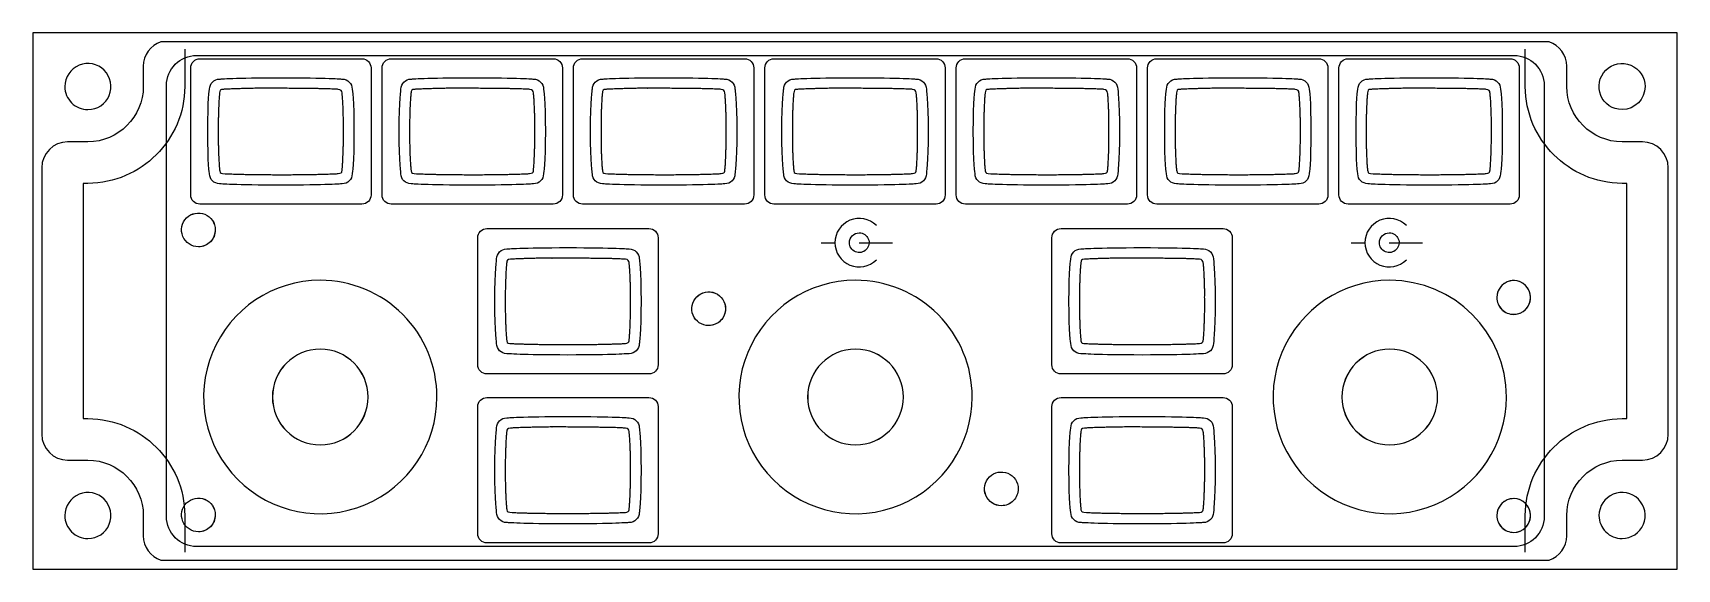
# Model space of a CAD drawing. Extents: x 6 to 420, y 6 to 141.
import ezdxf

# ---------------------------------------------------------------- set-up
doc = ezdxf.new("R2010")
doc.units = 0
for name, color, linetype in [('Button_labels_and_engraving_sheet_cutout', 7, 'CONTINUOUS'), ('Lower_panel_mounting_plate', 7, 'CONTINUOUS'), ('Lower_panel_tape_mask', 7, 'CONTINUOUS'), ('pcb', 7, 'CONTINUOUS'), ('Upper_panel_', 7, 'CONTINUOUS')]:
    doc.layers.add(name, color=color, linetype=linetype)

msp = doc.modelspace()

# ---------------------------------------------------------------- linework, layer by layer
at = {"layer": 'Button_labels_and_engraving_sheet_cutout', "color": 1}
for points in [[(52.85939, 124.784851), (52.85939, 124.779182)], [(64.357857, 127.024904), (64.374015, 127.021814)], [(83.853152, 125.218354), (83.853152, 125.224023)], [(83.932522, 124.233002), (83.932522, 124.227332)], [(101.048412, 124.784851), (101.048412, 124.779182)], [(112.54688, 127.024904), (112.563038, 127.021814)], [(132.042175, 125.218354), (132.042175, 125.224023)], [(132.121545, 124.233002), (132.121545, 124.227332)], [(149.237435, 124.784851), (149.237435, 124.779182)], [(160.735903, 127.024904), (160.752061, 127.021814)], [(180.231198, 125.218354), (180.231198, 125.224023)], [(180.310568, 124.233002), (180.310568, 124.227332)], [(197.426742, 124.784766), (197.426742, 124.779097)], [(208.925209, 127.024819), (208.941367, 127.021729)], [(228.420504, 125.218269), (228.420504, 125.223938)], [(228.499874, 124.232917), (228.499874, 124.227247)], [(245.615765, 124.784766), (245.615765, 124.779097)], [(257.114232, 127.024819), (257.13039, 127.021729)], [(276.609527, 125.218269), (276.609527, 125.223938)], [(276.688897, 124.232917), (276.688897, 124.227247)], [(293.804787, 124.784766), (293.804787, 124.779097)], [(305.303255, 127.024819), (305.319413, 127.021729)], [(324.79855, 125.218269), (324.79855, 125.223938)], [(324.87792, 124.232917), (324.87792, 124.227247)], [(341.903102, 124.784766), (341.903102, 124.779097)], [(353.401569, 127.024819), (353.417727, 127.021729)], [(372.896864, 125.218269), (372.896864, 125.223938)], [(372.976234, 124.232917), (372.976234, 124.227247)], [(52.672303, 121.114066), (52.672303, 121.108397)], [(83.972207, 123.590642), (83.972207, 123.596311)], [(100.861326, 121.114066), (100.861326, 121.108397)], [(132.16123, 123.590642), (132.16123, 123.596311)], [(149.050349, 121.114066), (149.050349, 121.108397)], [(180.350253, 123.590642), (180.350253, 123.596311)], [(197.239655, 121.113981), (197.239655, 121.108312)], [(228.539559, 123.590557), (228.539559, 123.596226)], [(245.428678, 121.113981), (245.428678, 121.108312)], [(276.728582, 123.590557), (276.728582, 123.596226)], [(293.617701, 121.113981), (293.617701, 121.108312)], [(324.917605, 123.590557), (324.917605, 123.596226)], [(341.716015, 121.113981), (341.716015, 121.108312)], [(373.015919, 123.590557), (373.015919, 123.596226)], [(52.706319, 110.207161), (52.706319, 110.201492)], [(83.938191, 108.033014), (83.938191, 108.038684)], [(83.972207, 108.669847), (83.972207, 108.675516)], [(100.895341, 110.207161), (100.895341, 110.201492)], [(132.127214, 108.033014), (132.127214, 108.038684)], [(132.16123, 108.669847), (132.16123, 108.675516)], [(149.084364, 110.207161), (149.084364, 110.201492)], [(180.316237, 108.033014), (180.316237, 108.038684)], [(180.350253, 108.669847), (180.350253, 108.675516)], [(197.273671, 110.207076), (197.273671, 110.201407)], [(228.505543, 108.032929), (228.505543, 108.038599)], [(228.539559, 108.669762), (228.539559, 108.675431)], [(245.462694, 110.207076), (245.462694, 110.201407)], [(276.694566, 108.032929), (276.694566, 108.038599)], [(276.728582, 108.669762), (276.728582, 108.675431)], [(293.651716, 110.207076), (293.651716, 110.201407)], [(324.883589, 108.032929), (324.883589, 108.038599)], [(324.917605, 108.669762), (324.917605, 108.675431)], [(341.750031, 110.207076), (341.750031, 110.201407)], [(372.981903, 108.032929), (372.981903, 108.038599)], [(373.015919, 108.669762), (373.015919, 108.675431)], [(52.899075, 107.034651), (52.899075, 107.028982)], [(83.904175, 107.490321), (83.904175, 107.49599)], [(101.088098, 107.034651), (101.088098, 107.028982)], [(132.093198, 107.490321), (132.093198, 107.49599)], [(149.27712, 107.034651), (149.27712, 107.028982)], [(180.282221, 107.490321), (180.282221, 107.49599)], [(197.466427, 107.034566), (197.466427, 107.028897)], [(228.471528, 107.490236), (228.471528, 107.495905)], [(245.65545, 107.034566), (245.65545, 107.028897)], [(276.66055, 107.490236), (276.66055, 107.495905)], [(293.844472, 107.034566), (293.844472, 107.028897)], [(324.849573, 107.490236), (324.849573, 107.495905)], [(341.942787, 107.034566), (341.942787, 107.028897)], [(372.947887, 107.490236), (372.947887, 107.495905)], [(136.641675, 84.257373), (136.657833, 84.254283)], [(281.20846, 84.257769), (281.224618, 84.25468)], [(125.143207, 82.01732), (125.143207, 82.011651)], [(156.13697, 82.450823), (156.13697, 82.456492)], [(156.21634, 81.465471), (156.21634, 81.459801)], [(156.256025, 80.823111), (156.256025, 80.82878)], [(269.709992, 82.017717), (269.709992, 82.012048)], [(300.703755, 82.45122), (300.703755, 82.456889)], [(300.783125, 81.465868), (300.783125, 81.460198)], [(300.82281, 80.823508), (300.82281, 80.829177)], [(124.956121, 78.346535), (124.956121, 78.340866)], [(269.522906, 78.346932), (269.522906, 78.341263)], [(124.990136, 67.43963), (124.990136, 67.433961)], [(269.556921, 67.440027), (269.556921, 67.434358)], [(125.182892, 64.26712), (125.182892, 64.261451)], [(156.187993, 64.72279), (156.187993, 64.728459)], [(156.222009, 65.265483), (156.222009, 65.271153)], [(156.256025, 65.902316), (156.256025, 65.907985)], [(269.749678, 64.267517), (269.749678, 64.261848)], [(300.754778, 64.723187), (300.754778, 64.728856)], [(300.788794, 65.26588), (300.788794, 65.27155)], [(300.82281, 65.902712), (300.82281, 65.908382)], [(136.641392, 41.738043), (136.657549, 41.734954)], [(281.208744, 41.737647), (281.224901, 41.734557)], [(125.142924, 39.497991), (125.142924, 39.492322)], [(156.136686, 39.931494), (156.136686, 39.937163)], [(156.216056, 38.946142), (156.216056, 38.940472)], [(156.255741, 38.303782), (156.255741, 38.309451)], [(269.710276, 39.497594), (269.710276, 39.491925)], [(300.704038, 39.931097), (300.704038, 39.936766)], [(300.783408, 38.945745), (300.783408, 38.940075)], [(300.823093, 38.303385), (300.823093, 38.309054)], [(124.955837, 35.827206), (124.955837, 35.821537)], [(269.523189, 35.826809), (269.523189, 35.82114)], [(124.989853, 24.920301), (124.989853, 24.914632)], [(269.557205, 24.919904), (269.557205, 24.914235)], [(125.182609, 21.747791), (125.182609, 21.742122)], [(156.18771, 22.203461), (156.18771, 22.20913)], [(156.221726, 22.746154), (156.221726, 22.751824)], [(156.255741, 23.382986), (156.255741, 23.388656)], [(269.749961, 21.747394), (269.749961, 21.741725)], [(300.755062, 22.203064), (300.755062, 22.208733)], [(300.789078, 22.745757), (300.789078, 22.751427)], [(300.823093, 23.382589), (300.823093, 23.388259)]]:
    msp.add_lwpolyline(points, dxfattribs=at)
for points in [[(82.389623, 105.503856)], [(130.578646, 105.503856)], [(178.767669, 105.503856)], [(226.956975, 105.503771)], [(275.145998, 105.503771)], [(323.335021, 105.503771)], [(371.433335, 105.503771)], [(154.673441, 62.736325)], [(299.240226, 62.736722)], [(154.673157, 20.216996)], [(299.240509, 20.216599)]]:
    msp.add_lwpolyline(points, close=True, dxfattribs=at)
for points in [[(52.814035, 124.242158), (52.814035, 124.056488), (52.785689, 123.843975), (52.780019, 123.610995)], [(52.85939, 124.779182), (52.831043, 124.612788), (52.828208, 124.432334), (52.814035, 124.242158)], [(52.899075, 125.227765), (52.899075, 125.087733), (52.870728, 124.942543), (52.85939, 124.784851)], [(52.93309, 125.582096), (52.93309, 125.487135), (52.904744, 125.370915), (52.899075, 125.227765)], [(52.967106, 125.864427), (52.967106, 125.798947), (52.93876, 125.6986), (52.93309, 125.582096)], [(53.915863, 126.736932), (53.018413, 126.681089), (53.052146, 126.438727), (52.967106, 125.864427)], [(54.353249, 126.759609), (54.18317, 126.751105), (54.036336, 126.745436), (53.915863, 126.736932)], [(54.906856, 126.787955), (54.702761, 126.779451), (54.518509, 126.768113), (54.353249, 126.759609)], [(55.582353, 126.816302), (55.332904, 126.804963), (55.10925, 126.799294), (54.906856, 126.787955)], [(56.39618, 126.849467), (56.108747, 126.840963), (55.835203, 126.82679), (55.582353, 126.816302)], [(57.342953, 126.882633), (57.004496, 126.871294), (56.690984, 126.859955), (56.39618, 126.849467)], [(58.433442, 126.915798), (58.043395, 126.904459), (57.680843, 126.893121), (57.342953, 126.882633)], [(59.67927, 126.948963), (59.238482, 126.937625), (58.820939, 126.926286), (58.433442, 126.915798)], [(61.074484, 126.982129), (60.58324, 126.973625), (60.121192, 126.959452), (59.67927, 126.948963)], [(62.635808, 127.004806), (62.084753, 126.999137), (61.565729, 126.990633), (61.074484, 126.982129)], [(64.374015, 127.021814), (63.767684, 127.018979), (63.186297, 127.010475), (62.635808, 127.004806)], [(66.267843, 127.024904), (65.598583, 127.026548), (64.963905, 127.027738), (64.357857, 127.024904)], [(68.366334, 127.013565), (67.636695, 127.022069), (66.937387, 127.022069), (66.267843, 127.024904)], [(70.47021, 126.990888), (69.799532, 126.996557), (69.097673, 127.005061), (68.366334, 127.013565)], [(72.385582, 126.97388), (71.777833, 126.979549), (71.140604, 126.985219), (70.47021, 126.990888)], [(74.124072, 126.956872), (73.57415, 126.962541), (72.994748, 126.968211), (72.385582, 126.97388)], [(75.696451, 126.939864), (75.202372, 126.945533), (74.67456, 126.951203), (74.124072, 126.956872)], [(77.091665, 126.917187), (76.647476, 126.922856), (76.187129, 126.934195), (75.696451, 126.939864)], [(78.337493, 126.900179), (77.952264, 126.908683), (77.53472, 126.911518), (77.091665, 126.917187)], [(79.422596, 126.877502), (79.085273, 126.886006), (78.72669, 126.891675), (78.337493, 126.900179)], [(80.369369, 126.849155), (80.077684, 126.860494), (79.760486, 126.868998), (79.422596, 126.877502)], [(81.177527, 126.81599), (80.925243, 126.827329), (80.657086, 126.838667), (80.369369, 126.849155)], [(81.853024, 126.787644), (81.648929, 126.796148), (81.42726, 126.804651), (81.177527, 126.81599)], [(82.406631, 126.759297), (82.239386, 126.767801), (82.056552, 126.776305), (81.853024, 126.787644)], [(82.849686, 126.73662), (82.730631, 126.742289), (82.57756, 126.750793), (82.406631, 126.759297)], [(83.78512, 125.882852), (83.731262, 126.293479), (83.515829, 126.671423), (82.849686, 126.73662)], [(83.813467, 125.594965), (83.813467, 125.712036), (83.78512, 125.811249), (83.78512, 125.882852)], [(83.853152, 125.224023), (83.853152, 125.342228), (83.824805, 125.461567), (83.813467, 125.594965)], [(83.892837, 124.764357), (83.86449, 124.933869), (83.86449, 125.0847), (83.853152, 125.218354)], [(83.932522, 124.227332), (83.904175, 124.428309), (83.904175, 124.605304), (83.892837, 124.764357)], [(83.972207, 123.596311), (83.972207, 123.827335), (83.943861, 124.044753), (83.932522, 124.233002)], [(101.003058, 124.242158), (101.003058, 124.056488), (100.974712, 123.843975), (100.969042, 123.610995)], [(101.048412, 124.779182), (101.020066, 124.612788), (101.017231, 124.432334), (101.003058, 124.242158)], [(101.088098, 125.227765), (101.088098, 125.087733), (101.059751, 124.942543), (101.048412, 124.784851)], [(101.122113, 125.582096), (101.122113, 125.487135), (101.093767, 125.370915), (101.088098, 125.227765)], [(101.156129, 125.864427), (101.156129, 125.798947), (101.127783, 125.6986), (101.122113, 125.582096)], [(102.104886, 126.736932), (101.207436, 126.681089), (101.241169, 126.438727), (101.156129, 125.864427)], [(102.542272, 126.759609), (102.372193, 126.751105), (102.225358, 126.745436), (102.104886, 126.736932)], [(103.095879, 126.787955), (102.891784, 126.779451), (102.707532, 126.768113), (102.542272, 126.759609)], [(103.771376, 126.816302), (103.521927, 126.804963), (103.298273, 126.799294), (103.095879, 126.787955)], [(104.585203, 126.849467), (104.29777, 126.840963), (104.024226, 126.82679), (103.771376, 126.816302)], [(105.531976, 126.882633), (105.193519, 126.871294), (104.880007, 126.859955), (104.585203, 126.849467)], [(106.622465, 126.915798), (106.232417, 126.904459), (105.869866, 126.893121), (105.531976, 126.882633)], [(107.868293, 126.948963), (107.427505, 126.937625), (107.009962, 126.926286), (106.622465, 126.915798)], [(109.263507, 126.982129), (108.772262, 126.973625), (108.310215, 126.959452), (107.868293, 126.948963)], [(110.824831, 127.004806), (110.273776, 126.999137), (109.754752, 126.990633), (109.263507, 126.982129)], [(112.563038, 127.021814), (111.956706, 127.018979), (111.37532, 127.010475), (110.824831, 127.004806)], [(114.456866, 127.024904), (113.787606, 127.026548), (113.152928, 127.027738), (112.54688, 127.024904)], [(116.555357, 127.013565), (115.825718, 127.022069), (115.12641, 127.022069), (114.456866, 127.024904)], [(118.659233, 126.990888), (117.988555, 126.996557), (117.286696, 127.005061), (116.555357, 127.013565)], [(120.574605, 126.97388), (119.966856, 126.979549), (119.329627, 126.985219), (118.659233, 126.990888)], [(122.313094, 126.956872), (121.763173, 126.962541), (121.18377, 126.968211), (120.574605, 126.97388)], [(123.885474, 126.939864), (123.391395, 126.945533), (122.863583, 126.951203), (122.313094, 126.956872)], [(125.280688, 126.917187), (124.836498, 126.922856), (124.376151, 126.934195), (123.885474, 126.939864)], [(126.526516, 126.900179), (126.141287, 126.908683), (125.723743, 126.911518), (125.280688, 126.917187)], [(127.611619, 126.877502), (127.274296, 126.886006), (126.915713, 126.891675), (126.526516, 126.900179)], [(128.558392, 126.849155), (128.266706, 126.860494), (127.949509, 126.868998), (127.611619, 126.877502)], [(129.36655, 126.81599), (129.114266, 126.827329), (128.846109, 126.838667), (128.558392, 126.849155)], [(130.042047, 126.787644), (129.837952, 126.796148), (129.616283, 126.804651), (129.36655, 126.81599)], [(130.595654, 126.759297), (130.428409, 126.767801), (130.245574, 126.776305), (130.042047, 126.787644)], [(131.038709, 126.73662), (130.919654, 126.742289), (130.766583, 126.750793), (130.595654, 126.759297)], [(131.974143, 125.882852), (131.920285, 126.293479), (131.704851, 126.671423), (131.038709, 126.73662)], [(132.00249, 125.594965), (132.00249, 125.712036), (131.974143, 125.811249), (131.974143, 125.882852)], [(132.042175, 125.224023), (132.042175, 125.342228), (132.013828, 125.461567), (132.00249, 125.594965)], [(132.08186, 124.764357), (132.053513, 124.933869), (132.053513, 125.0847), (132.042175, 125.218354)], [(132.121545, 124.227332), (132.093198, 124.428309), (132.093198, 124.605304), (132.08186, 124.764357)], [(132.16123, 123.596311), (132.16123, 123.827335), (132.132883, 124.044753), (132.121545, 124.233002)], [(149.192081, 124.242158), (149.192081, 124.056488), (149.163734, 123.843975), (149.158065, 123.610995)], [(149.237435, 124.779182), (149.209089, 124.612788), (149.206254, 124.432334), (149.192081, 124.242158)], [(149.27712, 125.227765), (149.27712, 125.087733), (149.248774, 124.942543), (149.237435, 124.784851)], [(149.311136, 125.582096), (149.311136, 125.487135), (149.28279, 125.370915), (149.27712, 125.227765)], [(149.345152, 125.864427), (149.345152, 125.798947), (149.316805, 125.6986), (149.311136, 125.582096)], [(150.293909, 126.736932), (149.396459, 126.681089), (149.430191, 126.438727), (149.345152, 125.864427)], [(150.731295, 126.759609), (150.561216, 126.751105), (150.414381, 126.745436), (150.293909, 126.736932)], [(151.284902, 126.787955), (151.080807, 126.779451), (150.896555, 126.768113), (150.731295, 126.759609)], [(151.960399, 126.816302), (151.71095, 126.804963), (151.487296, 126.799294), (151.284902, 126.787955)], [(152.774226, 126.849467), (152.486793, 126.840963), (152.213249, 126.82679), (151.960399, 126.816302)], [(153.720999, 126.882633), (153.382542, 126.871294), (153.06903, 126.859955), (152.774226, 126.849467)], [(154.811488, 126.915798), (154.42144, 126.904459), (154.058889, 126.893121), (153.720999, 126.882633)], [(156.057316, 126.948963), (155.616528, 126.937625), (155.198984, 126.926286), (154.811488, 126.915798)], [(157.45253, 126.982129), (156.961285, 126.973625), (156.499238, 126.959452), (156.057316, 126.948963)], [(159.013854, 127.004806), (158.462799, 126.999137), (157.943774, 126.990633), (157.45253, 126.982129)], [(160.752061, 127.021814), (160.145729, 127.018979), (159.564343, 127.010475), (159.013854, 127.004806)], [(162.645889, 127.024904), (161.976629, 127.026548), (161.341951, 127.027738), (160.735903, 127.024904)], [(164.744379, 127.013565), (164.014741, 127.022069), (163.315433, 127.022069), (162.645889, 127.024904)], [(166.848255, 126.990888), (166.177578, 126.996557), (165.475719, 127.005061), (164.744379, 127.013565)], [(168.763627, 126.97388), (168.155879, 126.979549), (167.51865, 126.985219), (166.848255, 126.990888)], [(170.502117, 126.956872), (169.952195, 126.962541), (169.372793, 126.968211), (168.763627, 126.97388)], [(172.074497, 126.939864), (171.580418, 126.945533), (171.052606, 126.951203), (170.502117, 126.956872)], [(173.469711, 126.917187), (173.025521, 126.922856), (172.565174, 126.934195), (172.074497, 126.939864)], [(174.715539, 126.900179), (174.33031, 126.908683), (173.912766, 126.911518), (173.469711, 126.917187)], [(175.800642, 126.877502), (175.463319, 126.886006), (175.104736, 126.891675), (174.715539, 126.900179)], [(176.747415, 126.849155), (176.455729, 126.860494), (176.138532, 126.868998), (175.800642, 126.877502)], [(177.555573, 126.81599), (177.303289, 126.827329), (177.035131, 126.838667), (176.747415, 126.849155)], [(178.23107, 126.787644), (178.026975, 126.796148), (177.805305, 126.804651), (177.555573, 126.81599)], [(178.784676, 126.759297), (178.617432, 126.767801), (178.434597, 126.776305), (178.23107, 126.787644)], [(179.227732, 126.73662), (179.108677, 126.742289), (178.955606, 126.750793), (178.784676, 126.759297)], [(180.163166, 125.882852), (180.109308, 126.293479), (179.893874, 126.671423), (179.227732, 126.73662)], [(180.191512, 125.594965), (180.191512, 125.712036), (180.163166, 125.811249), (180.163166, 125.882852)], [(180.231198, 125.224023), (180.231198, 125.342228), (180.202851, 125.461567), (180.191512, 125.594965)], [(180.270883, 124.764357), (180.242536, 124.933869), (180.242536, 125.0847), (180.231198, 125.218354)], [(180.310568, 124.227332), (180.282221, 124.428309), (180.282221, 124.605304), (180.270883, 124.764357)], [(180.350253, 123.596311), (180.350253, 123.827335), (180.321906, 124.044753), (180.310568, 124.233002)], [(197.381387, 124.242073), (197.381387, 124.056403), (197.353041, 123.84389), (197.347372, 123.61091)], [(197.426742, 124.779097), (197.398395, 124.612703), (197.395561, 124.432249), (197.381387, 124.242073)], [(197.466427, 125.22768), (197.466427, 125.087648), (197.43808, 124.942458), (197.426742, 124.784766)], [(197.500443, 125.582011), (197.500443, 125.48705), (197.472096, 125.37083), (197.466427, 125.22768)], [(197.534458, 125.864342), (197.534458, 125.798862), (197.506112, 125.698515), (197.500443, 125.582011)], [(198.483215, 126.736847), (197.585765, 126.681004), (197.619498, 126.438642), (197.534458, 125.864342)], [(198.920601, 126.759524), (198.750522, 126.75102), (198.603688, 126.745351), (198.483215, 126.736847)], [(199.474208, 126.78787), (199.270114, 126.779366), (199.085861, 126.768028), (198.920601, 126.759524)], [(200.149705, 126.816217), (199.900256, 126.804878), (199.676602, 126.799209), (199.474208, 126.78787)], [(200.963532, 126.849382), (200.676099, 126.840878), (200.402556, 126.826705), (200.149705, 126.816217)], [(201.910305, 126.882548), (201.571848, 126.871209), (201.258336, 126.85987), (200.963532, 126.849382)], [(203.000794, 126.915713), (202.610747, 126.904374), (202.248195, 126.893036), (201.910305, 126.882548)], [(204.246622, 126.948878), (203.805834, 126.93754), (203.388291, 126.926201), (203.000794, 126.915713)], [(205.641836, 126.982044), (205.150592, 126.97354), (204.688544, 126.959367), (204.246622, 126.948878)], [(207.203161, 127.004721), (206.652105, 126.999052), (206.133081, 126.990548), (205.641836, 126.982044)], [(208.941367, 127.021729), (208.335036, 127.018894), (207.753649, 127.01039), (207.203161, 127.004721)], [(210.835196, 127.024819), (210.165935, 127.026463), (209.531257, 127.027653), (208.925209, 127.024819)], [(212.933686, 127.01348), (212.204047, 127.021984), (211.504739, 127.021984), (210.835196, 127.024819)], [(215.037562, 126.990803), (214.366884, 126.996472), (213.665025, 127.004976), (212.933686, 127.01348)], [(216.952934, 126.973795), (216.345185, 126.979464), (215.707956, 126.985134), (215.037562, 126.990803)], [(218.691424, 126.956787), (218.141502, 126.962456), (217.5621, 126.968126), (216.952934, 126.973795)], [(220.263803, 126.939779), (219.769724, 126.945448), (219.241912, 126.951118), (218.691424, 126.956787)], [(221.659017, 126.917102), (221.214828, 126.922771), (220.754481, 126.93411), (220.263803, 126.939779)], [(222.904845, 126.900094), (222.519616, 126.908598), (222.102073, 126.911433), (221.659017, 126.917102)], [(223.989948, 126.877417), (223.652625, 126.885921), (223.294042, 126.89159), (222.904845, 126.900094)], [(224.936721, 126.84907), (224.645036, 126.860409), (224.327838, 126.868913), (223.989948, 126.877417)], [(225.744879, 126.815905), (225.492596, 126.827244), (225.224438, 126.838582), (224.936721, 126.84907)], [(226.420376, 126.787559), (226.216281, 126.796062), (225.994612, 126.804566), (225.744879, 126.815905)], [(226.973983, 126.759212), (226.806739, 126.767716), (226.623904, 126.77622), (226.420376, 126.787559)], [(227.417038, 126.736535), (227.297983, 126.742204), (227.144912, 126.750708), (226.973983, 126.759212)], [(228.352472, 125.882767), (228.298614, 126.293394), (228.083181, 126.671338), (227.417038, 126.736535)], [(228.380819, 125.59488), (228.380819, 125.711951), (228.352472, 125.811164), (228.352472, 125.882767)], [(228.420504, 125.223938), (228.420504, 125.342143), (228.392157, 125.461482), (228.380819, 125.59488)], [(228.460189, 124.764272), (228.431842, 124.933784), (228.431842, 125.084615), (228.420504, 125.218269)], [(228.499874, 124.227247), (228.471528, 124.428224), (228.471528, 124.605219), (228.460189, 124.764272)], [(228.539559, 123.596226), (228.539559, 123.82725), (228.511213, 124.044668), (228.499874, 124.232917)], [(245.57041, 124.242073), (245.57041, 124.056403), (245.542064, 123.84389), (245.536394, 123.61091)], [(245.615765, 124.779097), (245.587418, 124.612703), (245.584583, 124.432249), (245.57041, 124.242073)], [(245.65545, 125.22768), (245.65545, 125.087648), (245.627103, 124.942458), (245.615765, 124.784766)], [(245.689465, 125.582011), (245.689465, 125.48705), (245.661119, 125.37083), (245.65545, 125.22768)], [(245.723481, 125.864342), (245.723481, 125.798862), (245.695135, 125.698515), (245.689465, 125.582011)], [(246.672238, 126.736847), (245.774788, 126.681004), (245.808521, 126.438642), (245.723481, 125.864342)], [(247.109624, 126.759524), (246.939545, 126.75102), (246.792711, 126.745351), (246.672238, 126.736847)], [(247.663231, 126.78787), (247.459136, 126.779366), (247.274884, 126.768028), (247.109624, 126.759524)], [(248.338728, 126.816217), (248.089279, 126.804878), (247.865625, 126.799209), (247.663231, 126.78787)], [(249.152555, 126.849382), (248.865122, 126.840878), (248.591578, 126.826705), (248.338728, 126.816217)], [(250.099328, 126.882548), (249.760871, 126.871209), (249.447359, 126.85987), (249.152555, 126.849382)], [(251.189817, 126.915713), (250.79977, 126.904374), (250.437218, 126.893036), (250.099328, 126.882548)], [(252.435645, 126.948878), (251.994857, 126.93754), (251.577314, 126.926201), (251.189817, 126.915713)], [(253.830859, 126.982044), (253.339614, 126.97354), (252.877567, 126.959367), (252.435645, 126.948878)], [(255.392183, 127.004721), (254.841128, 126.999052), (254.322104, 126.990548), (253.830859, 126.982044)], [(257.13039, 127.021729), (256.524059, 127.018894), (255.942672, 127.01039), (255.392183, 127.004721)], [(259.024218, 127.024819), (258.354958, 127.026463), (257.72028, 127.027653), (257.114232, 127.024819)], [(261.122709, 127.01348), (260.39307, 127.021984), (259.693762, 127.021984), (259.024218, 127.024819)], [(263.226585, 126.990803), (262.555907, 126.996472), (261.854048, 127.004976), (261.122709, 127.01348)], [(265.141957, 126.973795), (264.534208, 126.979464), (263.896979, 126.985134), (263.226585, 126.990803)], [(266.880446, 126.956787), (266.330525, 126.962456), (265.751123, 126.968126), (265.141957, 126.973795)], [(268.452826, 126.939779), (267.958747, 126.945448), (267.430935, 126.951118), (266.880446, 126.956787)], [(269.84804, 126.917102), (269.40385, 126.922771), (268.943504, 126.93411), (268.452826, 126.939779)], [(271.093868, 126.900094), (270.708639, 126.908598), (270.291095, 126.911433), (269.84804, 126.917102)], [(272.178971, 126.877417), (271.841648, 126.885921), (271.483065, 126.89159), (271.093868, 126.900094)], [(273.125744, 126.84907), (272.834059, 126.860409), (272.516861, 126.868913), (272.178971, 126.877417)], [(273.933902, 126.815905), (273.681618, 126.827244), (273.413461, 126.838582), (273.125744, 126.84907)], [(274.609399, 126.787559), (274.405304, 126.796062), (274.183635, 126.804566), (273.933902, 126.815905)], [(275.163006, 126.759212), (274.995761, 126.767716), (274.812927, 126.77622), (274.609399, 126.787559)], [(275.606061, 126.736535), (275.487006, 126.742204), (275.333935, 126.750708), (275.163006, 126.759212)], [(276.541495, 125.882767), (276.487637, 126.293394), (276.272204, 126.671338), (275.606061, 126.736535)], [(276.569842, 125.59488), (276.569842, 125.711951), (276.541495, 125.811164), (276.541495, 125.882767)], [(276.609527, 125.223938), (276.609527, 125.342143), (276.58118, 125.461482), (276.569842, 125.59488)], [(276.649212, 124.764272), (276.620865, 124.933784), (276.620865, 125.084615), (276.609527, 125.218269)], [(276.688897, 124.227247), (276.66055, 124.428224), (276.66055, 124.605219), (276.649212, 124.764272)], [(276.728582, 123.596226), (276.728582, 123.82725), (276.700235, 124.044668), (276.688897, 124.232917)], [(293.759433, 124.242073), (293.759433, 124.056403), (293.731087, 123.84389), (293.725417, 123.61091)], [(293.804787, 124.779097), (293.776441, 124.612703), (293.773606, 124.432249), (293.759433, 124.242073)], [(293.844472, 125.22768), (293.844472, 125.087648), (293.816126, 124.942458), (293.804787, 124.784766)], [(293.878488, 125.582011), (293.878488, 125.48705), (293.850142, 125.37083), (293.844472, 125.22768)], [(293.912504, 125.864342), (293.912504, 125.798862), (293.884158, 125.698515), (293.878488, 125.582011)], [(294.861261, 126.736847), (293.963811, 126.681004), (293.997543, 126.438642), (293.912504, 125.864342)], [(295.298647, 126.759524), (295.128568, 126.75102), (294.981733, 126.745351), (294.861261, 126.736847)], [(295.852254, 126.78787), (295.648159, 126.779366), (295.463907, 126.768028), (295.298647, 126.759524)], [(296.527751, 126.816217), (296.278302, 126.804878), (296.054648, 126.799209), (295.852254, 126.78787)], [(297.341578, 126.849382), (297.054145, 126.840878), (296.780601, 126.826705), (296.527751, 126.816217)], [(298.288351, 126.882548), (297.949894, 126.871209), (297.636382, 126.85987), (297.341578, 126.849382)], [(299.37884, 126.915713), (298.988792, 126.904374), (298.626241, 126.893036), (298.288351, 126.882548)], [(300.624668, 126.948878), (300.18388, 126.93754), (299.766336, 126.926201), (299.37884, 126.915713)], [(302.019882, 126.982044), (301.528637, 126.97354), (301.06659, 126.959367), (300.624668, 126.948878)], [(303.581206, 127.004721), (303.030151, 126.999052), (302.511127, 126.990548), (302.019882, 126.982044)], [(305.319413, 127.021729), (304.713081, 127.018894), (304.131695, 127.01039), (303.581206, 127.004721)], [(307.213241, 127.024819), (306.543981, 127.026463), (305.909303, 127.027653), (305.303255, 127.024819)], [(309.311731, 127.01348), (308.582093, 127.021984), (307.882785, 127.021984), (307.213241, 127.024819)], [(311.415608, 126.990803), (310.74493, 126.996472), (310.043071, 127.004976), (309.311731, 127.01348)], [(313.330979, 126.973795), (312.723231, 126.979464), (312.086002, 126.985134), (311.415608, 126.990803)], [(315.069469, 126.956787), (314.519548, 126.962456), (313.940145, 126.968126), (313.330979, 126.973795)], [(316.641849, 126.939779), (316.14777, 126.945448), (315.619958, 126.951118), (315.069469, 126.956787)], [(318.037063, 126.917102), (317.592873, 126.922771), (317.132526, 126.93411), (316.641849, 126.939779)], [(319.282891, 126.900094), (318.897662, 126.908598), (318.480118, 126.911433), (318.037063, 126.917102)], [(320.367994, 126.877417), (320.030671, 126.885921), (319.672088, 126.89159), (319.282891, 126.900094)], [(321.314767, 126.84907), (321.023081, 126.860409), (320.705884, 126.868913), (320.367994, 126.877417)], [(322.122925, 126.815905), (321.870641, 126.827244), (321.602484, 126.838582), (321.314767, 126.84907)], [(322.798422, 126.787559), (322.594327, 126.796062), (322.372657, 126.804566), (322.122925, 126.815905)], [(323.352029, 126.759212), (323.184784, 126.767716), (323.001949, 126.77622), (322.798422, 126.787559)], [(323.795084, 126.736535), (323.676029, 126.742204), (323.522958, 126.750708), (323.352029, 126.759212)], [(324.730518, 125.882767), (324.67666, 126.293394), (324.461226, 126.671338), (323.795084, 126.736535)], [(324.758865, 125.59488), (324.758865, 125.711951), (324.730518, 125.811164), (324.730518, 125.882767)], [(324.79855, 125.223938), (324.79855, 125.342143), (324.770203, 125.461482), (324.758865, 125.59488)], [(324.838235, 124.764272), (324.809888, 124.933784), (324.809888, 125.084615), (324.79855, 125.218269)], [(324.87792, 124.227247), (324.849573, 124.428224), (324.849573, 124.605219), (324.838235, 124.764272)], [(324.917605, 123.596226), (324.917605, 123.82725), (324.889258, 124.044668), (324.87792, 124.232917)], [(341.857747, 124.242073), (341.857747, 124.056403), (341.829401, 123.84389), (341.823731, 123.61091)], [(341.903102, 124.779097), (341.874755, 124.612703), (341.87192, 124.432249), (341.857747, 124.242073)], [(341.942787, 125.22768), (341.942787, 125.087648), (341.91444, 124.942458), (341.903102, 124.784766)], [(341.976802, 125.582011), (341.976802, 125.48705), (341.948456, 125.37083), (341.942787, 125.22768)], [(342.010818, 125.864342), (342.010818, 125.798862), (341.982472, 125.698515), (341.976802, 125.582011)], [(342.959575, 126.736847), (342.062125, 126.681004), (342.095858, 126.438642), (342.010818, 125.864342)], [(343.396961, 126.759524), (343.226882, 126.75102), (343.080048, 126.745351), (342.959575, 126.736847)], [(343.950568, 126.78787), (343.746473, 126.779366), (343.562221, 126.768028), (343.396961, 126.759524)], [(344.626065, 126.816217), (344.376616, 126.804878), (344.152962, 126.799209), (343.950568, 126.78787)], [(345.439892, 126.849382), (345.152459, 126.840878), (344.878915, 126.826705), (344.626065, 126.816217)], [(346.386665, 126.882548), (346.048208, 126.871209), (345.734696, 126.85987), (345.439892, 126.849382)], [(347.477154, 126.915713), (347.087107, 126.904374), (346.724555, 126.893036), (346.386665, 126.882548)], [(348.722982, 126.948878), (348.282194, 126.93754), (347.864651, 126.926201), (347.477154, 126.915713)], [(350.118196, 126.982044), (349.626951, 126.97354), (349.164904, 126.959367), (348.722982, 126.948878)], [(351.67952, 127.004721), (351.128465, 126.999052), (350.609441, 126.990548), (350.118196, 126.982044)], [(353.417727, 127.021729), (352.811396, 127.018894), (352.230009, 127.01039), (351.67952, 127.004721)], [(355.311555, 127.024819), (354.642295, 127.026463), (354.007617, 127.027653), (353.401569, 127.024819)], [(357.410046, 127.01348), (356.680407, 127.021984), (355.981099, 127.021984), (355.311555, 127.024819)], [(359.513922, 126.990803), (358.843244, 126.996472), (358.141385, 127.004976), (357.410046, 127.01348)], [(361.429294, 126.973795), (360.821545, 126.979464), (360.184316, 126.985134), (359.513922, 126.990803)], [(363.167783, 126.956787), (362.617862, 126.962456), (362.03846, 126.968126), (361.429294, 126.973795)], [(364.740163, 126.939779), (364.246084, 126.945448), (363.718272, 126.951118), (363.167783, 126.956787)], [(366.135377, 126.917102), (365.691187, 126.922771), (365.230841, 126.93411), (364.740163, 126.939779)], [(367.381205, 126.900094), (366.995976, 126.908598), (366.578432, 126.911433), (366.135377, 126.917102)], [(368.466308, 126.877417), (368.128985, 126.885921), (367.770402, 126.89159), (367.381205, 126.900094)], [(369.413081, 126.84907), (369.121395, 126.860409), (368.804198, 126.868913), (368.466308, 126.877417)], [(370.221239, 126.815905), (369.968955, 126.827244), (369.700798, 126.838582), (369.413081, 126.84907)], [(370.896736, 126.787559), (370.692641, 126.796062), (370.470972, 126.804566), (370.221239, 126.815905)], [(371.450343, 126.759212), (371.283098, 126.767716), (371.100264, 126.77622), (370.896736, 126.787559)], [(371.893398, 126.736535), (371.774343, 126.742204), (371.621272, 126.750708), (371.450343, 126.759212)], [(372.828832, 125.882767), (372.774974, 126.293394), (372.559541, 126.671338), (371.893398, 126.736535)], [(372.857179, 125.59488), (372.857179, 125.711951), (372.828832, 125.811164), (372.828832, 125.882767)], [(372.896864, 125.223938), (372.896864, 125.342143), (372.868517, 125.461482), (372.857179, 125.59488)], [(372.936549, 124.764272), (372.908202, 124.933784), (372.908202, 125.084615), (372.896864, 125.218269)], [(372.976234, 124.227247), (372.947887, 124.428224), (372.947887, 124.605219), (372.936549, 124.764272)], [(373.015919, 123.596226), (373.015919, 123.82725), (372.987572, 124.044668), (372.976234, 124.232917)], [(52.672303, 121.108397), (52.672303, 120.778189), (52.643956, 120.425757), (52.643956, 120.050932)], [(52.706319, 122.055255), (52.706319, 121.757021), (52.677972, 121.44555), (52.672303, 121.114066)], [(52.740334, 122.891249), (52.740334, 122.630178), (52.711988, 122.351135), (52.706319, 122.055255)], [(52.780019, 123.610995), (52.780019, 123.388758), (52.751673, 123.154021), (52.740334, 122.891249)], [(84.011892, 122.865369), (84.011892, 123.119637), (83.983546, 123.359902), (83.972207, 123.590642)], [(84.045908, 122.029374), (84.045908, 122.329507), (84.017561, 122.609145), (84.011892, 122.865369)], [(84.079924, 121.08263), (84.079924, 121.411875), (84.051577, 121.731226), (84.045908, 122.029374)], [(84.10827, 120.030721), (84.10827, 120.40685), (84.10827, 120.75228), (84.079924, 121.08263)], [(100.861326, 121.108397), (100.861326, 120.778189), (100.832979, 120.425757), (100.832979, 120.050932)], [(100.895341, 122.055255), (100.895341, 121.757021), (100.866995, 121.44555), (100.861326, 121.114066)], [(100.929357, 122.891249), (100.929357, 122.630178), (100.901011, 122.351135), (100.895341, 122.055255)], [(100.969042, 123.610995), (100.969042, 123.388758), (100.940696, 123.154021), (100.929357, 122.891249)], [(132.200915, 122.865369), (132.200915, 123.119637), (132.172568, 123.359902), (132.16123, 123.590642)], [(132.234931, 122.029374), (132.234931, 122.329507), (132.206584, 122.609145), (132.200915, 122.865369)], [(132.268947, 121.08263), (132.268947, 121.411875), (132.2406, 121.731226), (132.234931, 122.029374)], [(132.297293, 120.030721), (132.297293, 120.40685), (132.297293, 120.75228), (132.268947, 121.08263)], [(149.050349, 121.108397), (149.050349, 120.778189), (149.022002, 120.425757), (149.022002, 120.050932)], [(149.084364, 122.055255), (149.084364, 121.757021), (149.056018, 121.44555), (149.050349, 121.114066)], [(149.11838, 122.891249), (149.11838, 122.630178), (149.090034, 122.351135), (149.084364, 122.055255)], [(149.158065, 123.610995), (149.158065, 123.388758), (149.129719, 123.154021), (149.11838, 122.891249)], [(180.389938, 122.865369), (180.389938, 123.119637), (180.361591, 123.359902), (180.350253, 123.590642)], [(180.423954, 122.029374), (180.423954, 122.329507), (180.395607, 122.609145), (180.389938, 122.865369)], [(180.457969, 121.08263), (180.457969, 121.411875), (180.429623, 121.731226), (180.423954, 122.029374)], [(180.486316, 120.030721), (180.486316, 120.40685), (180.486316, 120.75228), (180.457969, 121.08263)], [(197.239655, 121.108312), (197.239655, 120.778104), (197.211308, 120.425672), (197.211308, 120.050847)], [(197.273671, 122.05517), (197.273671, 121.756936), (197.245324, 121.445465), (197.239655, 121.113981)], [(197.307686, 122.891164), (197.307686, 122.630093), (197.27934, 122.35105), (197.273671, 122.05517)], [(197.347372, 123.61091), (197.347372, 123.388673), (197.319025, 123.153936), (197.307686, 122.891164)], [(228.579244, 122.865284), (228.579244, 123.119552), (228.550898, 123.359817), (228.539559, 123.590557)], [(228.61326, 122.029289), (228.61326, 122.329422), (228.584913, 122.60906), (228.579244, 122.865284)], [(228.647276, 121.082545), (228.647276, 121.41179), (228.618929, 121.731141), (228.61326, 122.029289)], [(228.675622, 120.030635), (228.675622, 120.406765), (228.675622, 120.752195), (228.647276, 121.082545)], [(245.428678, 121.108312), (245.428678, 120.778104), (245.400331, 120.425672), (245.400331, 120.050847)], [(245.462694, 122.05517), (245.462694, 121.756936), (245.434347, 121.445465), (245.428678, 121.113981)], [(245.496709, 122.891164), (245.496709, 122.630093), (245.468363, 122.35105), (245.462694, 122.05517)], [(245.536394, 123.61091), (245.536394, 123.388673), (245.508048, 123.153936), (245.496709, 122.891164)], [(276.768267, 122.865284), (276.768267, 123.119552), (276.739921, 123.359817), (276.728582, 123.590557)], [(276.802283, 122.029289), (276.802283, 122.329422), (276.773936, 122.60906), (276.768267, 122.865284)], [(276.836299, 121.082545), (276.836299, 121.41179), (276.807952, 121.731141), (276.802283, 122.029289)], [(276.864645, 120.030635), (276.864645, 120.406765), (276.864645, 120.752195), (276.836299, 121.082545)], [(293.617701, 121.108312), (293.617701, 120.778104), (293.589354, 120.425672), (293.589354, 120.050847)], [(293.651716, 122.05517), (293.651716, 121.756936), (293.62337, 121.445465), (293.617701, 121.113981)], [(293.685732, 122.891164), (293.685732, 122.630093), (293.657386, 122.35105), (293.651716, 122.05517)], [(293.725417, 123.61091), (293.725417, 123.388673), (293.697071, 123.153936), (293.685732, 122.891164)], [(324.95729, 122.865284), (324.95729, 123.119552), (324.928943, 123.359817), (324.917605, 123.590557)], [(324.991306, 122.029289), (324.991306, 122.329422), (324.962959, 122.60906), (324.95729, 122.865284)], [(325.025321, 121.082545), (325.025321, 121.41179), (324.996975, 121.731141), (324.991306, 122.029289)], [(325.053668, 120.030635), (325.053668, 120.406765), (325.053668, 120.752195), (325.025321, 121.082545)], [(341.716015, 121.108312), (341.716015, 120.778104), (341.687668, 120.425672), (341.687668, 120.050847)], [(341.750031, 122.05517), (341.750031, 121.756936), (341.721684, 121.445465), (341.716015, 121.113981)], [(341.784046, 122.891164), (341.784046, 122.630093), (341.7557, 122.35105), (341.750031, 122.05517)], [(341.823731, 123.61091), (341.823731, 123.388673), (341.795385, 123.153936), (341.784046, 122.891164)], [(373.055604, 122.865284), (373.055604, 123.119552), (373.027258, 123.359817), (373.015919, 123.590557)], [(373.08962, 122.029289), (373.08962, 122.329422), (373.061273, 122.60906), (373.055604, 122.865284)], [(373.123636, 121.082545), (373.123636, 121.41179), (373.095289, 121.731141), (373.08962, 122.029289)], [(373.151982, 120.030635), (373.151982, 120.406765), (373.151982, 120.752195), (373.123636, 121.082545)], [(52.643956, 120.050932), (52.643956, 119.677523), (52.61561, 119.284613), (52.61561, 118.871689)], [(52.61561, 118.871689), (52.61561, 118.459475), (52.61561, 118.023223), (52.61561, 117.565087)], [(52.61561, 117.565087), (52.61561, 117.107263), (52.61561, 116.63141), (52.61561, 116.131151)], [(52.61561, 116.131151), (52.61561, 115.629957), (52.617311, 115.152971), (52.61561, 114.697159)], [(84.136617, 118.857006), (84.136617, 119.267548), (84.136617, 119.658673), (84.10827, 120.030721)], [(84.136617, 116.133079), (84.136617, 116.629539), (84.134916, 117.103748), (84.136617, 117.555931)], [(84.136617, 117.555931), (84.136617, 118.010608), (84.136617, 118.447229), (84.136617, 118.857006)], [(84.136617, 114.710227), (84.136617, 115.164536), (84.136617, 115.637582), (84.136617, 116.133079)], [(100.832979, 120.050932), (100.832979, 119.677523), (100.804633, 119.284613), (100.804633, 118.871689)], [(100.804633, 118.871689), (100.804633, 118.459475), (100.804633, 118.023223), (100.804633, 117.565087)], [(100.804633, 117.565087), (100.804633, 117.107263), (100.804633, 116.63141), (100.804633, 116.131151)], [(100.804633, 116.131151), (100.804633, 115.629957), (100.806333, 115.152971), (100.804633, 114.697159)], [(132.325639, 118.857006), (132.325639, 119.267548), (132.325639, 119.658673), (132.297293, 120.030721)], [(132.325639, 116.133079), (132.325639, 116.629539), (132.323939, 117.103748), (132.325639, 117.555931)], [(132.325639, 117.555931), (132.325639, 118.010608), (132.325639, 118.447229), (132.325639, 118.857006)], [(132.325639, 114.710227), (132.325639, 115.164536), (132.325639, 115.637582), (132.325639, 116.133079)], [(149.022002, 120.050932), (149.022002, 119.677523), (148.993656, 119.284613), (148.993656, 118.871689)], [(148.993656, 118.871689), (148.993656, 118.459475), (148.993656, 118.023223), (148.993656, 117.565087)], [(148.993656, 117.565087), (148.993656, 117.107263), (148.993656, 116.63141), (148.993656, 116.131151)], [(148.993656, 116.131151), (148.993656, 115.629957), (148.995356, 115.152971), (148.993656, 114.697159)], [(180.514662, 118.857006), (180.514662, 119.267548), (180.514662, 119.658673), (180.486316, 120.030721)], [(180.514662, 116.133079), (180.514662, 116.629539), (180.512962, 117.103748), (180.514662, 117.555931)], [(180.514662, 117.555931), (180.514662, 118.010608), (180.514662, 118.447229), (180.514662, 118.857006)], [(180.514662, 114.710227), (180.514662, 115.164536), (180.514662, 115.637582), (180.514662, 116.133079)], [(197.211308, 120.050847), (197.211308, 119.677438), (197.182962, 119.284528), (197.182962, 118.871604)], [(197.182962, 118.871604), (197.182962, 118.45939), (197.182962, 118.023137), (197.182962, 117.565002)], [(197.182962, 117.565002), (197.182962, 117.107178), (197.182962, 116.631325), (197.182962, 116.131066)], [(197.182962, 116.131066), (197.182962, 115.629872), (197.184663, 115.152886), (197.182962, 114.697074)], [(228.703969, 118.856921), (228.703969, 119.267463), (228.703969, 119.658588), (228.675622, 120.030635)], [(228.703969, 116.132994), (228.703969, 116.629454), (228.702268, 117.103663), (228.703969, 117.555846)], [(228.703969, 117.555846), (228.703969, 118.010523), (228.703969, 118.447144), (228.703969, 118.856921)], [(228.703969, 114.710142), (228.703969, 115.164451), (228.703969, 115.637497), (228.703969, 116.132994)], [(245.400331, 120.050847), (245.400331, 119.677438), (245.371985, 119.284528), (245.371985, 118.871604)], [(245.371985, 118.871604), (245.371985, 118.45939), (245.371985, 118.023137), (245.371985, 117.565002)], [(245.371985, 117.565002), (245.371985, 117.107178), (245.371985, 116.631325), (245.371985, 116.131066)], [(245.371985, 116.131066), (245.371985, 115.629872), (245.373686, 115.152886), (245.371985, 114.697074)], [(276.892992, 118.856921), (276.892992, 119.267463), (276.892992, 119.658588), (276.864645, 120.030635)], [(276.892992, 116.132994), (276.892992, 116.629454), (276.891291, 117.103663), (276.892992, 117.555846)], [(276.892992, 117.555846), (276.892992, 118.010523), (276.892992, 118.447144), (276.892992, 118.856921)], [(276.892992, 114.710142), (276.892992, 115.164451), (276.892992, 115.637497), (276.892992, 116.132994)], [(293.589354, 120.050847), (293.589354, 119.677438), (293.561008, 119.284528), (293.561008, 118.871604)], [(293.561008, 118.871604), (293.561008, 118.45939), (293.561008, 118.023137), (293.561008, 117.565002)], [(293.561008, 117.565002), (293.561008, 117.107178), (293.561008, 116.631325), (293.561008, 116.131066)], [(293.561008, 116.131066), (293.561008, 115.629872), (293.562708, 115.152886), (293.561008, 114.697074)], [(325.082014, 118.856921), (325.082014, 119.267463), (325.082014, 119.658588), (325.053668, 120.030635)], [(325.082014, 116.132994), (325.082014, 116.629454), (325.080314, 117.103663), (325.082014, 117.555846)], [(325.082014, 117.555846), (325.082014, 118.010523), (325.082014, 118.447144), (325.082014, 118.856921)], [(325.082014, 114.710142), (325.082014, 115.164451), (325.082014, 115.637497), (325.082014, 116.132994)], [(341.687668, 120.050847), (341.687668, 119.677438), (341.659322, 119.284528), (341.659322, 118.871604)], [(341.659322, 118.871604), (341.659322, 118.45939), (341.659322, 118.023137), (341.659322, 117.565002)], [(341.659322, 117.565002), (341.659322, 117.107178), (341.659322, 116.631325), (341.659322, 116.131066)], [(341.659322, 116.131066), (341.659322, 115.629872), (341.661023, 115.152886), (341.659322, 114.697074)], [(373.180329, 118.856921), (373.180329, 119.267463), (373.180329, 119.658588), (373.151982, 120.030635)], [(373.180329, 116.132994), (373.180329, 116.629454), (373.178628, 117.103663), (373.180329, 117.555846)], [(373.180329, 117.555846), (373.180329, 118.010523), (373.180329, 118.447144), (373.180329, 118.856921)], [(373.180329, 114.710142), (373.180329, 115.164451), (373.180329, 115.637497), (373.180329, 116.132994)], [(52.61561, 114.697159), (52.61561, 114.239024), (52.61561, 113.797159), (52.61561, 113.385086)], [(52.61561, 113.385086), (52.61561, 112.974827), (52.643956, 112.585431), (52.643956, 112.205815)], [(52.643956, 112.205815), (52.643956, 111.831132), (52.672303, 111.484284), (52.672303, 111.153906)], [(84.079924, 111.177972), (84.079924, 111.511525), (84.10827, 111.865062), (84.10827, 112.235437)], [(84.10827, 112.235437), (84.10827, 112.607485), (84.136617, 112.99861), (84.136617, 113.409152)], [(84.136617, 113.409152), (84.136617, 113.818929), (84.136617, 114.25555), (84.136617, 114.710227)], [(100.804633, 114.697159), (100.804633, 114.239024), (100.804633, 113.797159), (100.804633, 113.385086)], [(100.804633, 113.385086), (100.804633, 112.974827), (100.832979, 112.585431), (100.832979, 112.205815)], [(100.832979, 112.205815), (100.832979, 111.831132), (100.861326, 111.484284), (100.861326, 111.153906)], [(132.268947, 111.177972), (132.268947, 111.511525), (132.297293, 111.865062), (132.297293, 112.235437)], [(132.297293, 112.235437), (132.297293, 112.607485), (132.325639, 112.99861), (132.325639, 113.409152)], [(132.325639, 113.409152), (132.325639, 113.818929), (132.325639, 114.25555), (132.325639, 114.710227)], [(148.993656, 114.697159), (148.993656, 114.239024), (148.993656, 113.797159), (148.993656, 113.385086)], [(148.993656, 113.385086), (148.993656, 112.974827), (149.022002, 112.585431), (149.022002, 112.205815)], [(149.022002, 112.205815), (149.022002, 111.831132), (149.050349, 111.484284), (149.050349, 111.153906)], [(180.457969, 111.177972), (180.457969, 111.511525), (180.486316, 111.865062), (180.486316, 112.235437)], [(180.486316, 112.235437), (180.486316, 112.607485), (180.514662, 112.99861), (180.514662, 113.409152)], [(180.514662, 113.409152), (180.514662, 113.818929), (180.514662, 114.25555), (180.514662, 114.710227)], [(197.182962, 114.697074), (197.182962, 114.238939), (197.182962, 113.797074), (197.182962, 113.385001)], [(197.182962, 113.385001), (197.182962, 112.974742), (197.211308, 112.585346), (197.211308, 112.20573)], [(197.211308, 112.20573), (197.211308, 111.831046), (197.239655, 111.484199), (197.239655, 111.153821)], [(228.647276, 111.177887), (228.647276, 111.51144), (228.675622, 111.864977), (228.675622, 112.235352)], [(228.675622, 112.235352), (228.675622, 112.6074), (228.703969, 112.998525), (228.703969, 113.409067)], [(228.703969, 113.409067), (228.703969, 113.818844), (228.703969, 114.255465), (228.703969, 114.710142)], [(245.371985, 114.697074), (245.371985, 114.238939), (245.371985, 113.797074), (245.371985, 113.385001)], [(245.371985, 113.385001), (245.371985, 112.974742), (245.400331, 112.585346), (245.400331, 112.20573)], [(245.400331, 112.20573), (245.400331, 111.831046), (245.428678, 111.484199), (245.428678, 111.153821)], [(276.836299, 111.177887), (276.836299, 111.51144), (276.864645, 111.864977), (276.864645, 112.235352)], [(276.864645, 112.235352), (276.864645, 112.6074), (276.892992, 112.998525), (276.892992, 113.409067)], [(276.892992, 113.409067), (276.892992, 113.818844), (276.892992, 114.255465), (276.892992, 114.710142)], [(293.561008, 114.697074), (293.561008, 114.238939), (293.561008, 113.797074), (293.561008, 113.385001)], [(293.561008, 113.385001), (293.561008, 112.974742), (293.589354, 112.585346), (293.589354, 112.20573)], [(293.589354, 112.20573), (293.589354, 111.831046), (293.617701, 111.484199), (293.617701, 111.153821)], [(325.025321, 111.177887), (325.025321, 111.51144), (325.053668, 111.864977), (325.053668, 112.235352)], [(325.053668, 112.235352), (325.053668, 112.6074), (325.082014, 112.998525), (325.082014, 113.409067)], [(325.082014, 113.409067), (325.082014, 113.818844), (325.082014, 114.255465), (325.082014, 114.710142)], [(341.659322, 114.697074), (341.659322, 114.238939), (341.659322, 113.797074), (341.659322, 113.385001)], [(341.659322, 113.385001), (341.659322, 112.974742), (341.687668, 112.585346), (341.687668, 112.20573)], [(341.687668, 112.20573), (341.687668, 111.831046), (341.716015, 111.484199), (341.716015, 111.153821)], [(373.123636, 111.177887), (373.123636, 111.51144), (373.151982, 111.864977), (373.151982, 112.235352)], [(373.151982, 112.235352), (373.151982, 112.6074), (373.180329, 112.998525), (373.180329, 113.409067)], [(373.180329, 113.409067), (373.180329, 113.818844), (373.180329, 114.255465), (373.180329, 114.710142)], [(52.672303, 111.153906), (52.672303, 110.816951), (52.700649, 110.499726), (52.706319, 110.207161)], [(52.706319, 110.201492), (52.706319, 109.901048), (52.734665, 109.624868), (52.740334, 109.371025)], [(52.740334, 109.371025), (52.740334, 109.11449), (52.768681, 108.868867), (52.780019, 108.640196)], [(52.780019, 108.640196), (52.808366, 108.409739), (52.808366, 108.198785), (52.814035, 108.014589)], [(52.814035, 108.014589), (52.814035, 107.825235), (52.842382, 107.650479), (52.85939, 107.483093)], [(83.904175, 107.49599), (83.904175, 107.652463), (83.932522, 107.83218), (83.938191, 108.033014)], [(83.938191, 108.038684), (83.938191, 108.227188), (83.966538, 108.437292), (83.972207, 108.669847)], [(83.972207, 108.675516), (83.972207, 108.90002), (84.000553, 109.138641), (84.011892, 109.400789)], [(84.011892, 109.400789), (84.011892, 109.663561), (84.040239, 109.942207), (84.045908, 110.236784)], [(84.045908, 110.236784), (84.045908, 110.536037), (84.074254, 110.848302), (84.079924, 111.177972)], [(100.861326, 111.153906), (100.861326, 110.816951), (100.889672, 110.499726), (100.895341, 110.207161)], [(100.895341, 110.201492), (100.895341, 109.901048), (100.923688, 109.624868), (100.929357, 109.371025)], [(100.929357, 109.371025), (100.929357, 109.11449), (100.957704, 108.868867), (100.969042, 108.640196)], [(100.969042, 108.640196), (100.997389, 108.409739), (100.997389, 108.198785), (101.003058, 108.014589)], [(101.003058, 108.014589), (101.003058, 107.825235), (101.031405, 107.650479), (101.048412, 107.483093)], [(132.093198, 107.49599), (132.093198, 107.652463), (132.121545, 107.83218), (132.127214, 108.033014)], [(132.127214, 108.038684), (132.127214, 108.227188), (132.155561, 108.437292), (132.16123, 108.669847)], [(132.16123, 108.675516), (132.16123, 108.90002), (132.189576, 109.138641), (132.200915, 109.400789)], [(132.200915, 109.400789), (132.200915, 109.663561), (132.229261, 109.942207), (132.234931, 110.236784)], [(132.234931, 110.236784), (132.234931, 110.536037), (132.263277, 110.848302), (132.268947, 111.177972)], [(149.050349, 111.153906), (149.050349, 110.816951), (149.078695, 110.499726), (149.084364, 110.207161)], [(149.084364, 110.201492), (149.084364, 109.901048), (149.112711, 109.624868), (149.11838, 109.371025)], [(149.11838, 109.371025), (149.11838, 109.11449), (149.146727, 108.868867), (149.158065, 108.640196)], [(149.158065, 108.640196), (149.186412, 108.409739), (149.186412, 108.198785), (149.192081, 108.014589)], [(149.192081, 108.014589), (149.192081, 107.825235), (149.220427, 107.650479), (149.237435, 107.483093)], [(180.282221, 107.49599), (180.282221, 107.652463), (180.310568, 107.83218), (180.316237, 108.033014)], [(180.316237, 108.038684), (180.316237, 108.227188), (180.344583, 108.437292), (180.350253, 108.669847)], [(180.350253, 108.675516), (180.350253, 108.90002), (180.378599, 109.138641), (180.389938, 109.400789)], [(180.389938, 109.400789), (180.389938, 109.663561), (180.418284, 109.942207), (180.423954, 110.236784)], [(180.423954, 110.236784), (180.423954, 110.536037), (180.4523, 110.848302), (180.457969, 111.177972)], [(197.239655, 111.153821), (197.239655, 110.816866), (197.268001, 110.49964), (197.273671, 110.207076)], [(197.273671, 110.201407), (197.273671, 109.900963), (197.302017, 109.624783), (197.307686, 109.37094)], [(197.307686, 109.37094), (197.307686, 109.114404), (197.336033, 108.868782), (197.347372, 108.640111)], [(197.347372, 108.640111), (197.375718, 108.409654), (197.375718, 108.1987), (197.381387, 108.014504)], [(197.381387, 108.014504), (197.381387, 107.82515), (197.409734, 107.650394), (197.426742, 107.483008)], [(228.471528, 107.495905), (228.471528, 107.652378), (228.499874, 107.832095), (228.505543, 108.032929)], [(228.505543, 108.038599), (228.505543, 108.227103), (228.53389, 108.437207), (228.539559, 108.669762)], [(228.539559, 108.675431), (228.539559, 108.899935), (228.567906, 109.138556), (228.579244, 109.400704)], [(228.579244, 109.400704), (228.579244, 109.663476), (228.607591, 109.942122), (228.61326, 110.236698)], [(228.61326, 110.236698), (228.61326, 110.535952), (228.641606, 110.848217), (228.647276, 111.177887)], [(245.428678, 111.153821), (245.428678, 110.816866), (245.457024, 110.49964), (245.462694, 110.207076)], [(245.462694, 110.201407), (245.462694, 109.900963), (245.49104, 109.624783), (245.496709, 109.37094)], [(245.496709, 109.37094), (245.496709, 109.114404), (245.525056, 108.868782), (245.536394, 108.640111)], [(245.536394, 108.640111), (245.564741, 108.409654), (245.564741, 108.1987), (245.57041, 108.014504)], [(245.57041, 108.014504), (245.57041, 107.82515), (245.598757, 107.650394), (245.615765, 107.483008)], [(276.66055, 107.495905), (276.66055, 107.652378), (276.688897, 107.832095), (276.694566, 108.032929)], [(276.694566, 108.038599), (276.694566, 108.227103), (276.722913, 108.437207), (276.728582, 108.669762)], [(276.728582, 108.675431), (276.728582, 108.899935), (276.756928, 109.138556), (276.768267, 109.400704)], [(276.768267, 109.400704), (276.768267, 109.663476), (276.796614, 109.942122), (276.802283, 110.236698)], [(276.802283, 110.236698), (276.802283, 110.535952), (276.830629, 110.848217), (276.836299, 111.177887)], [(293.617701, 111.153821), (293.617701, 110.816866), (293.646047, 110.49964), (293.651716, 110.207076)], [(293.651716, 110.201407), (293.651716, 109.900963), (293.680063, 109.624783), (293.685732, 109.37094)], [(293.685732, 109.37094), (293.685732, 109.114404), (293.714079, 108.868782), (293.725417, 108.640111)], [(293.725417, 108.640111), (293.753764, 108.409654), (293.753764, 108.1987), (293.759433, 108.014504)], [(293.759433, 108.014504), (293.759433, 107.82515), (293.78778, 107.650394), (293.804787, 107.483008)], [(324.849573, 107.495905), (324.849573, 107.652378), (324.87792, 107.832095), (324.883589, 108.032929)], [(324.883589, 108.038599), (324.883589, 108.227103), (324.911936, 108.437207), (324.917605, 108.669762)], [(324.917605, 108.675431), (324.917605, 108.899935), (324.945951, 109.138556), (324.95729, 109.400704)], [(324.95729, 109.400704), (324.95729, 109.663476), (324.985636, 109.942122), (324.991306, 110.236698)], [(324.991306, 110.236698), (324.991306, 110.535952), (325.019652, 110.848217), (325.025321, 111.177887)], [(341.716015, 111.153821), (341.716015, 110.816866), (341.744361, 110.49964), (341.750031, 110.207076)], [(341.750031, 110.201407), (341.750031, 109.900963), (341.778377, 109.624783), (341.784046, 109.37094)], [(341.784046, 109.37094), (341.784046, 109.114404), (341.812393, 108.868782), (341.823731, 108.640111)], [(341.823731, 108.640111), (341.852078, 108.409654), (341.852078, 108.1987), (341.857747, 108.014504)], [(341.857747, 108.014504), (341.857747, 107.82515), (341.886094, 107.650394), (341.903102, 107.483008)], [(372.947887, 107.495905), (372.947887, 107.652378), (372.976234, 107.832095), (372.981903, 108.032929)], [(372.981903, 108.038599), (372.981903, 108.227103), (373.01025, 108.437207), (373.015919, 108.669762)], [(373.015919, 108.675431), (373.015919, 108.899935), (373.044265, 109.138556), (373.055604, 109.400704)], [(373.055604, 109.400704), (373.055604, 109.663476), (373.08395, 109.942122), (373.08962, 110.236698)], [(373.08962, 110.236698), (373.08962, 110.535952), (373.117966, 110.848217), (373.123636, 111.177887)], [(52.85939, 107.483093), (52.887736, 107.314148), (52.887736, 107.162551), (52.899075, 107.034651)], [(52.899075, 107.028982), (52.899075, 106.89547), (52.927421, 106.771029), (52.93309, 106.663567)], [(52.93309, 106.663567), (52.93309, 106.565205), (52.961437, 106.47563), (52.967106, 106.386622)], [(52.967106, 106.386622), (52.967106, 106.301016), (52.995453, 106.231567), (52.995453, 106.187347)], [(52.995453, 106.187347), (53.083327, 105.52041), (53.29791, 105.56945), (54.36969, 105.503856)], [(54.36969, 105.503856), (54.539769, 105.495352), (54.732809, 105.486848), (54.940022, 105.47551)], [(54.940022, 105.47551), (55.146951, 105.467006), (55.373439, 105.458502), (55.626573, 105.447163)], [(55.626573, 105.447163), (55.873188, 105.438659), (56.148149, 105.430155), (56.445787, 105.418817)], [(56.445787, 105.418817), (56.745409, 105.410313), (57.061189, 105.396139), (57.398229, 105.385651)], [(57.398229, 105.385651), (57.737536, 105.374313), (58.103773, 105.368643), (58.494387, 105.357305)], [(58.494387, 105.357305), (58.884151, 105.348801), (59.295175, 105.337462), (59.734546, 105.328958)], [(59.734546, 105.328958), (60.172216, 105.320454), (60.64135, 105.314785), (61.135146, 105.306281)], [(61.135146, 105.306281), (61.628658, 105.297777), (62.140312, 105.289273), (62.685415, 105.283604)], [(62.685415, 105.283604), (63.232218, 105.277935), (63.80992, 105.272265), (64.41285, 105.266596)], [(64.41285, 105.266596), (65.01663, 105.263761), (65.645355, 105.258092), (66.306395, 105.255257)], [(66.306395, 105.255257), (66.965734, 105.252933), (67.658239, 105.255257), (68.382491, 105.255257)], [(68.382491, 105.255257), (69.106744, 105.255257), (69.799248, 105.252876), (70.458588, 105.255257)], [(70.458588, 105.255257), (71.119628, 105.257582), (71.748636, 105.260927), (72.352133, 105.266596)], [(72.352133, 105.266596), (72.954496, 105.272265), (73.53248, 105.277935), (74.079568, 105.283604)], [(74.079568, 105.283604), (74.624954, 105.289273), (75.14171, 105.297777), (75.635223, 105.306281)], [(75.635223, 105.306281), (76.129302, 105.314785), (76.59872, 105.320454), (77.035822, 105.328958)], [(77.035822, 105.328958), (77.474909, 105.337462), (77.8865, 105.345966), (78.275981, 105.357305)], [(78.275981, 105.357305), (78.666596, 105.365809), (79.033116, 105.374313), (79.37214, 105.385651)], [(79.37214, 105.385651), (79.709746, 105.39699), (80.025809, 105.408328), (80.324581, 105.418817)], [(80.324581, 105.418817), (80.621936, 105.430155), (80.896613, 105.435825), (81.143795, 105.447163)], [(81.143795, 105.447163), (81.396079, 105.458502), (81.624835, 105.464171), (81.830347, 105.47551)], [(81.830347, 105.47551), (82.037276, 105.484014), (82.220394, 105.495352), (82.389623, 105.503856)], [(82.389623, 105.503856), (82.551198, 105.51236), (82.698599, 105.523699), (82.838064, 105.532203)], [(82.838064, 105.532203), (83.489183, 105.573588), (83.721057, 105.803762), (83.768112, 106.178219)], [(83.768112, 106.178219), (83.768112, 106.243983), (83.796459, 106.307195), (83.796459, 106.377495)], [(83.796459, 106.377495), (83.796459, 106.450912), (83.824805, 106.552393), (83.824805, 106.676465)], [(83.824805, 106.676465), (83.824805, 106.796087), (83.853152, 106.913442), (83.86449, 107.04188)], [(83.86449, 107.04188), (83.86449, 107.185596), (83.892837, 107.333196), (83.904175, 107.490321)], [(101.048412, 107.483093), (101.076759, 107.314148), (101.076759, 107.162551), (101.088098, 107.034651)], [(101.088098, 107.028982), (101.088098, 106.89547), (101.116444, 106.771029), (101.122113, 106.663567)], [(101.122113, 106.663567), (101.122113, 106.565205), (101.15046, 106.47563), (101.156129, 106.386622)], [(101.156129, 106.386622), (101.156129, 106.301016), (101.184476, 106.231567), (101.184476, 106.187347)], [(101.184476, 106.187347), (101.27235, 105.52041), (101.486933, 105.56945), (102.558713, 105.503856)], [(102.558713, 105.503856), (102.728792, 105.495352), (102.921832, 105.486848), (103.129044, 105.47551)], [(103.129044, 105.47551), (103.335974, 105.467006), (103.562462, 105.458502), (103.815596, 105.447163)], [(103.815596, 105.447163), (104.062211, 105.438659), (104.337172, 105.430155), (104.63481, 105.418817)], [(104.63481, 105.418817), (104.934432, 105.410313), (105.250212, 105.396139), (105.587251, 105.385651)], [(105.587251, 105.385651), (105.926559, 105.374313), (106.292795, 105.368643), (106.68341, 105.357305)], [(106.68341, 105.357305), (107.073174, 105.348801), (107.484198, 105.337462), (107.923569, 105.328958)], [(107.923569, 105.328958), (108.361238, 105.320454), (108.830373, 105.314785), (109.324168, 105.306281)], [(109.324168, 105.306281), (109.817681, 105.297777), (110.329335, 105.289273), (110.874438, 105.283604)], [(110.874438, 105.283604), (111.421241, 105.277935), (111.998943, 105.272265), (112.601872, 105.266596)], [(112.601872, 105.266596), (113.205653, 105.263761), (113.834378, 105.258092), (114.495418, 105.255257)], [(114.495418, 105.255257), (115.154757, 105.252933), (115.847261, 105.255257), (116.571514, 105.255257)], [(116.571514, 105.255257), (117.295767, 105.255257), (117.988271, 105.252876), (118.647611, 105.255257)], [(118.647611, 105.255257), (119.308651, 105.257582), (119.937659, 105.260927), (120.541156, 105.266596)], [(120.541156, 105.266596), (121.143518, 105.272265), (121.721503, 105.277935), (122.26859, 105.283604)], [(122.26859, 105.283604), (122.813977, 105.289273), (123.330733, 105.297777), (123.824245, 105.306281)], [(123.824245, 105.306281), (124.318325, 105.314785), (124.787742, 105.320454), (125.224845, 105.328958)], [(125.224845, 105.328958), (125.663932, 105.337462), (126.075523, 105.345966), (126.465004, 105.357305)], [(126.465004, 105.357305), (126.855618, 105.365809), (127.222138, 105.374313), (127.561162, 105.385651)], [(127.561162, 105.385651), (127.898769, 105.39699), (128.214832, 105.408328), (128.513604, 105.418817)], [(128.513604, 105.418817), (128.810959, 105.430155), (129.085636, 105.435825), (129.332818, 105.447163)], [(129.332818, 105.447163), (129.585101, 105.458502), (129.813858, 105.464171), (130.01937, 105.47551)], [(130.01937, 105.47551), (130.226299, 105.484014), (130.409417, 105.495352), (130.578646, 105.503856)], [(130.578646, 105.503856), (130.740221, 105.51236), (130.887622, 105.523699), (131.027087, 105.532203)], [(131.027087, 105.532203), (131.678206, 105.573588), (131.91008, 105.803762), (131.957135, 106.178219)], [(131.957135, 106.178219), (131.957135, 106.243983), (131.985482, 106.307195), (131.985482, 106.377495)], [(131.985482, 106.377495), (131.985482, 106.450912), (132.013828, 106.552393), (132.013828, 106.676465)], [(132.013828, 106.676465), (132.013828, 106.796087), (132.042175, 106.913442), (132.053513, 107.04188)], [(132.053513, 107.04188), (132.053513, 107.185596), (132.08186, 107.333196), (132.093198, 107.490321)], [(149.237435, 107.483093), (149.265782, 107.314148), (149.265782, 107.162551), (149.27712, 107.034651)], [(149.27712, 107.028982), (149.27712, 106.89547), (149.305467, 106.771029), (149.311136, 106.663567)], [(149.311136, 106.663567), (149.311136, 106.565205), (149.339483, 106.47563), (149.345152, 106.386622)], [(149.345152, 106.386622), (149.345152, 106.301016), (149.373498, 106.231567), (149.373498, 106.187347)], [(149.373498, 106.187347), (149.461373, 105.52041), (149.675955, 105.56945), (150.747736, 105.503856)], [(150.747736, 105.503856), (150.917815, 105.495352), (151.110854, 105.486848), (151.318067, 105.47551)], [(151.318067, 105.47551), (151.524997, 105.467006), (151.751485, 105.458502), (152.004619, 105.447163)], [(152.004619, 105.447163), (152.251234, 105.438659), (152.526194, 105.430155), (152.823832, 105.418817)], [(152.823832, 105.418817), (153.123455, 105.410313), (153.439235, 105.396139), (153.776274, 105.385651)], [(153.776274, 105.385651), (154.115582, 105.374313), (154.481818, 105.368643), (154.872433, 105.357305)], [(154.872433, 105.357305), (155.262197, 105.348801), (155.673221, 105.337462), (156.112592, 105.328958)], [(156.112592, 105.328958), (156.550261, 105.320454), (157.019396, 105.314785), (157.513191, 105.306281)], [(157.513191, 105.306281), (158.006704, 105.297777), (158.518358, 105.289273), (159.063461, 105.283604)], [(159.063461, 105.283604), (159.610264, 105.277935), (160.187966, 105.272265), (160.790895, 105.266596)], [(160.790895, 105.266596), (161.394675, 105.263761), (162.0234, 105.258092), (162.68444, 105.255257)], [(162.68444, 105.255257), (163.34378, 105.252933), (164.036284, 105.255257), (164.760537, 105.255257)], [(164.760537, 105.255257), (165.48479, 105.255257), (166.177294, 105.252876), (166.836633, 105.255257)], [(166.836633, 105.255257), (167.497673, 105.257582), (168.126682, 105.260927), (168.730179, 105.266596)], [(168.730179, 105.266596), (169.332541, 105.272265), (169.910526, 105.277935), (170.457613, 105.283604)], [(170.457613, 105.283604), (171.003, 105.289273), (171.519756, 105.297777), (172.013268, 105.306281)], [(172.013268, 105.306281), (172.507348, 105.314785), (172.976765, 105.320454), (173.413868, 105.328958)], [(173.413868, 105.328958), (173.852955, 105.337462), (174.264546, 105.345966), (174.654027, 105.357305)], [(174.654027, 105.357305), (175.044641, 105.365809), (175.411161, 105.374313), (175.750185, 105.385651)], [(175.750185, 105.385651), (176.087792, 105.39699), (176.403855, 105.408328), (176.702627, 105.418817)], [(176.702627, 105.418817), (176.999982, 105.430155), (177.274659, 105.435825), (177.521841, 105.447163)], [(177.521841, 105.447163), (177.774124, 105.458502), (178.00288, 105.464171), (178.208392, 105.47551)], [(178.208392, 105.47551), (178.415322, 105.484014), (178.59844, 105.495352), (178.767669, 105.503856)], [(178.767669, 105.503856), (178.929243, 105.51236), (179.076645, 105.523699), (179.21611, 105.532203)], [(179.21611, 105.532203), (179.867229, 105.573588), (180.099103, 105.803762), (180.146158, 106.178219)], [(180.146158, 106.178219), (180.146158, 106.243983), (180.174505, 106.307195), (180.174505, 106.377495)], [(180.174505, 106.377495), (180.174505, 106.450912), (180.202851, 106.552393), (180.202851, 106.676465)], [(180.202851, 106.676465), (180.202851, 106.796087), (180.231198, 106.913442), (180.242536, 107.04188)], [(180.242536, 107.04188), (180.242536, 107.185596), (180.270883, 107.333196), (180.282221, 107.490321)], [(197.426742, 107.483008), (197.455088, 107.314063), (197.455088, 107.162466), (197.466427, 107.034566)], [(197.466427, 107.028897), (197.466427, 106.895385), (197.494773, 106.770944), (197.500443, 106.663482)], [(197.500443, 106.663482), (197.500443, 106.56512), (197.528789, 106.475545), (197.534458, 106.386537)], [(197.534458, 106.386537), (197.534458, 106.300931), (197.562805, 106.231482), (197.562805, 106.187262)], [(197.562805, 106.187262), (197.650679, 105.520325), (197.865262, 105.569365), (198.937042, 105.503771)], [(198.937042, 105.503771), (199.107121, 105.495267), (199.300161, 105.486763), (199.507374, 105.475425)], [(199.507374, 105.475425), (199.714303, 105.466921), (199.940791, 105.458417), (200.193925, 105.447078)], [(200.193925, 105.447078), (200.44054, 105.438574), (200.715501, 105.43007), (201.013139, 105.418732)], [(201.013139, 105.418732), (201.312761, 105.410228), (201.628541, 105.396054), (201.965581, 105.385566)], [(201.965581, 105.385566), (202.304888, 105.374228), (202.671125, 105.368558), (203.061739, 105.35722)], [(203.061739, 105.35722), (203.451503, 105.348716), (203.862527, 105.337377), (204.301898, 105.328873)], [(204.301898, 105.328873), (204.739568, 105.320369), (205.208702, 105.3147), (205.702498, 105.306196)], [(205.702498, 105.306196), (206.19601, 105.297692), (206.707664, 105.289188), (207.252767, 105.283519)], [(207.252767, 105.283519), (207.799571, 105.27785), (208.377272, 105.27218), (208.980202, 105.266511)], [(208.980202, 105.266511), (209.583982, 105.263676), (210.212707, 105.258007), (210.873747, 105.255172)], [(210.873747, 105.255172), (211.533086, 105.252848), (212.225591, 105.255172), (212.949843, 105.255172)], [(212.949843, 105.255172), (213.674096, 105.255172), (214.366601, 105.252791), (215.02594, 105.255172)], [(215.02594, 105.255172), (215.68698, 105.257497), (216.315988, 105.260842), (216.919485, 105.266511)], [(216.919485, 105.266511), (217.521848, 105.27218), (218.099832, 105.27785), (218.64692, 105.283519)], [(218.64692, 105.283519), (219.192306, 105.289188), (219.709062, 105.297692), (220.202575, 105.306196)], [(220.202575, 105.306196), (220.696654, 105.3147), (221.166072, 105.320369), (221.603174, 105.328873)], [(221.603174, 105.328873), (222.042261, 105.337377), (222.453852, 105.345881), (222.843333, 105.35722)], [(222.843333, 105.35722), (223.233948, 105.365724), (223.600468, 105.374228), (223.939492, 105.385566)], [(223.939492, 105.385566), (224.277098, 105.396905), (224.593162, 105.408243), (224.891934, 105.418732)], [(224.891934, 105.418732), (225.189288, 105.43007), (225.463966, 105.43574), (225.711147, 105.447078)], [(225.711147, 105.447078), (225.963431, 105.458417), (226.192187, 105.464086), (226.397699, 105.475425)], [(226.397699, 105.475425), (226.604628, 105.483929), (226.787746, 105.495267), (226.956975, 105.503771)], [(226.956975, 105.503771), (227.11855, 105.512275), (227.265952, 105.523614), (227.405416, 105.532118)], [(227.405416, 105.532118), (228.056535, 105.573503), (228.288409, 105.803677), (228.335464, 106.178134)], [(228.335464, 106.178134), (228.335464, 106.243898), (228.363811, 106.30711), (228.363811, 106.37741)], [(228.363811, 106.37741), (228.363811, 106.450827), (228.392157, 106.552308), (228.392157, 106.67638)], [(228.392157, 106.67638), (228.392157, 106.796002), (228.420504, 106.913357), (228.431842, 107.041795)], [(228.431842, 107.041795), (228.431842, 107.185511), (228.460189, 107.333111), (228.471528, 107.490236)], [(245.615765, 107.483008), (245.644111, 107.314063), (245.644111, 107.162466), (245.65545, 107.034566)], [(245.65545, 107.028897), (245.65545, 106.895385), (245.683796, 106.770944), (245.689465, 106.663482)], [(245.689465, 106.663482), (245.689465, 106.56512), (245.717812, 106.475545), (245.723481, 106.386537)], [(245.723481, 106.386537), (245.723481, 106.300931), (245.751828, 106.231482), (245.751828, 106.187262)], [(245.751828, 106.187262), (245.839702, 105.520325), (246.054285, 105.569365), (247.126065, 105.503771)], [(247.126065, 105.503771), (247.296144, 105.495267), (247.489184, 105.486763), (247.696396, 105.475425)], [(247.696396, 105.475425), (247.903326, 105.466921), (248.129814, 105.458417), (248.382948, 105.447078)], [(248.382948, 105.447078), (248.629563, 105.438574), (248.904524, 105.43007), (249.202162, 105.418732)], [(249.202162, 105.418732), (249.501784, 105.410228), (249.817564, 105.396054), (250.154604, 105.385566)], [(250.154604, 105.385566), (250.493911, 105.374228), (250.860148, 105.368558), (251.250762, 105.35722)], [(251.250762, 105.35722), (251.640526, 105.348716), (252.05155, 105.337377), (252.490921, 105.328873)], [(252.490921, 105.328873), (252.92859, 105.320369), (253.397725, 105.3147), (253.891521, 105.306196)], [(253.891521, 105.306196), (254.385033, 105.297692), (254.896687, 105.289188), (255.44179, 105.283519)], [(255.44179, 105.283519), (255.988593, 105.27785), (256.566295, 105.27218), (257.169224, 105.266511)], [(257.169224, 105.266511), (257.773005, 105.263676), (258.40173, 105.258007), (259.06277, 105.255172)], [(259.06277, 105.255172), (259.722109, 105.252848), (260.414613, 105.255172), (261.138866, 105.255172)], [(261.138866, 105.255172), (261.863119, 105.255172), (262.555623, 105.252791), (263.214963, 105.255172)], [(263.214963, 105.255172), (263.876003, 105.257497), (264.505011, 105.260842), (265.108508, 105.266511)], [(265.108508, 105.266511), (265.710871, 105.27218), (266.288855, 105.27785), (266.835942, 105.283519)], [(266.835942, 105.283519), (267.381329, 105.289188), (267.898085, 105.297692), (268.391598, 105.306196)], [(268.391598, 105.306196), (268.885677, 105.3147), (269.355095, 105.320369), (269.792197, 105.328873)], [(269.792197, 105.328873), (270.231284, 105.337377), (270.642875, 105.345881), (271.032356, 105.35722)], [(271.032356, 105.35722), (271.422971, 105.365724), (271.789491, 105.374228), (272.128515, 105.385566)], [(272.128515, 105.385566), (272.466121, 105.396905), (272.782184, 105.408243), (273.080956, 105.418732)], [(273.080956, 105.418732), (273.378311, 105.43007), (273.652988, 105.43574), (273.90017, 105.447078)], [(273.90017, 105.447078), (274.152453, 105.458417), (274.38121, 105.464086), (274.586722, 105.475425)], [(274.586722, 105.475425), (274.793651, 105.483929), (274.976769, 105.495267), (275.145998, 105.503771)], [(275.145998, 105.503771), (275.307573, 105.512275), (275.454974, 105.523614), (275.594439, 105.532118)], [(275.594439, 105.532118), (276.245558, 105.573503), (276.477432, 105.803677), (276.524487, 106.178134)], [(276.524487, 106.178134), (276.524487, 106.243898), (276.552834, 106.30711), (276.552834, 106.37741)], [(276.552834, 106.37741), (276.552834, 106.450827), (276.58118, 106.552308), (276.58118, 106.67638)], [(276.58118, 106.67638), (276.58118, 106.796002), (276.609527, 106.913357), (276.620865, 107.041795)], [(276.620865, 107.041795), (276.620865, 107.185511), (276.649212, 107.333111), (276.66055, 107.490236)], [(293.804787, 107.483008), (293.833134, 107.314063), (293.833134, 107.162466), (293.844472, 107.034566)], [(293.844472, 107.028897), (293.844472, 106.895385), (293.872819, 106.770944), (293.878488, 106.663482)], [(293.878488, 106.663482), (293.878488, 106.56512), (293.906835, 106.475545), (293.912504, 106.386537)], [(293.912504, 106.386537), (293.912504, 106.300931), (293.940851, 106.231482), (293.940851, 106.187262)], [(293.940851, 106.187262), (294.028725, 105.520325), (294.243308, 105.569365), (295.315088, 105.503771)], [(295.315088, 105.503771), (295.485167, 105.495267), (295.678207, 105.486763), (295.885419, 105.475425)], [(295.885419, 105.475425), (296.092349, 105.466921), (296.318837, 105.458417), (296.571971, 105.447078)], [(296.571971, 105.447078), (296.818586, 105.438574), (297.093546, 105.43007), (297.391185, 105.418732)], [(297.391185, 105.418732), (297.690807, 105.410228), (298.006587, 105.396054), (298.343626, 105.385566)], [(298.343626, 105.385566), (298.682934, 105.374228), (299.04917, 105.368558), (299.439785, 105.35722)], [(299.439785, 105.35722), (299.829549, 105.348716), (300.240573, 105.337377), (300.679944, 105.328873)], [(300.679944, 105.328873), (301.117613, 105.320369), (301.586748, 105.3147), (302.080543, 105.306196)], [(302.080543, 105.306196), (302.574056, 105.297692), (303.08571, 105.289188), (303.630813, 105.283519)], [(303.630813, 105.283519), (304.177616, 105.27785), (304.755318, 105.27218), (305.358247, 105.266511)], [(305.358247, 105.266511), (305.962027, 105.263676), (306.590752, 105.258007), (307.251792, 105.255172)], [(307.251792, 105.255172), (307.911132, 105.252848), (308.603636, 105.255172), (309.327889, 105.255172)], [(309.327889, 105.255172), (310.052142, 105.255172), (310.744646, 105.252791), (311.403985, 105.255172)], [(311.403985, 105.255172), (312.065025, 105.257497), (312.694034, 105.260842), (313.297531, 105.266511)], [(313.297531, 105.266511), (313.899893, 105.27218), (314.477878, 105.27785), (315.024965, 105.283519)], [(315.024965, 105.283519), (315.570352, 105.289188), (316.087108, 105.297692), (316.58062, 105.306196)], [(316.58062, 105.306196), (317.0747, 105.3147), (317.544117, 105.320369), (317.98122, 105.328873)], [(317.98122, 105.328873), (318.420307, 105.337377), (318.831898, 105.345881), (319.221379, 105.35722)], [(319.221379, 105.35722), (319.611993, 105.365724), (319.978513, 105.374228), (320.317537, 105.385566)], [(320.317537, 105.385566), (320.655144, 105.396905), (320.971207, 105.408243), (321.269979, 105.418732)], [(321.269979, 105.418732), (321.567334, 105.43007), (321.842011, 105.43574), (322.089193, 105.447078)], [(322.089193, 105.447078), (322.341476, 105.458417), (322.570232, 105.464086), (322.775744, 105.475425)], [(322.775744, 105.475425), (322.982674, 105.483929), (323.165792, 105.495267), (323.335021, 105.503771)], [(323.335021, 105.503771), (323.496596, 105.512275), (323.643997, 105.523614), (323.783462, 105.532118)], [(323.783462, 105.532118), (324.434581, 105.573503), (324.666455, 105.803677), (324.71351, 106.178134)], [(324.71351, 106.178134), (324.71351, 106.243898), (324.741857, 106.30711), (324.741857, 106.37741)], [(324.741857, 106.37741), (324.741857, 106.450827), (324.770203, 106.552308), (324.770203, 106.67638)], [(324.770203, 106.67638), (324.770203, 106.796002), (324.79855, 106.913357), (324.809888, 107.041795)], [(324.809888, 107.041795), (324.809888, 107.185511), (324.838235, 107.333111), (324.849573, 107.490236)], [(341.903102, 107.483008), (341.931448, 107.314063), (341.931448, 107.162466), (341.942787, 107.034566)], [(341.942787, 107.028897), (341.942787, 106.895385), (341.971133, 106.770944), (341.976802, 106.663482)], [(341.976802, 106.663482), (341.976802, 106.56512), (342.005149, 106.475545), (342.010818, 106.386537)], [(342.010818, 106.386537), (342.010818, 106.300931), (342.039165, 106.231482), (342.039165, 106.187262)], [(342.039165, 106.187262), (342.127039, 105.520325), (342.341622, 105.569365), (343.413402, 105.503771)], [(343.413402, 105.503771), (343.583481, 105.495267), (343.776521, 105.486763), (343.983733, 105.475425)], [(343.983733, 105.475425), (344.190663, 105.466921), (344.417151, 105.458417), (344.670285, 105.447078)], [(344.670285, 105.447078), (344.9169, 105.438574), (345.191861, 105.43007), (345.489499, 105.418732)], [(345.489499, 105.418732), (345.789121, 105.410228), (346.104901, 105.396054), (346.441941, 105.385566)], [(346.441941, 105.385566), (346.781248, 105.374228), (347.147485, 105.368558), (347.538099, 105.35722)], [(347.538099, 105.35722), (347.927863, 105.348716), (348.338887, 105.337377), (348.778258, 105.328873)], [(348.778258, 105.328873), (349.215927, 105.320369), (349.685062, 105.3147), (350.178858, 105.306196)], [(350.178858, 105.306196), (350.67237, 105.297692), (351.184024, 105.289188), (351.729127, 105.283519)], [(351.729127, 105.283519), (352.27593, 105.27785), (352.853632, 105.27218), (353.456561, 105.266511)], [(353.456561, 105.266511), (354.060342, 105.263676), (354.689067, 105.258007), (355.350107, 105.255172)], [(355.350107, 105.255172), (356.009446, 105.252848), (356.70195, 105.255172), (357.426203, 105.255172)], [(357.426203, 105.255172), (358.150456, 105.255172), (358.84296, 105.252791), (359.5023, 105.255172)], [(359.5023, 105.255172), (360.16334, 105.257497), (360.792348, 105.260842), (361.395845, 105.266511)], [(361.395845, 105.266511), (361.998208, 105.27218), (362.576192, 105.27785), (363.123279, 105.283519)], [(363.123279, 105.283519), (363.668666, 105.289188), (364.185422, 105.297692), (364.678935, 105.306196)], [(364.678935, 105.306196), (365.173014, 105.3147), (365.642432, 105.320369), (366.079534, 105.328873)], [(366.079534, 105.328873), (366.518621, 105.337377), (366.930212, 105.345881), (367.319693, 105.35722)], [(367.319693, 105.35722), (367.710308, 105.365724), (368.076828, 105.374228), (368.415852, 105.385566)], [(368.415852, 105.385566), (368.753458, 105.396905), (369.069521, 105.408243), (369.368293, 105.418732)], [(369.368293, 105.418732), (369.665648, 105.43007), (369.940325, 105.43574), (370.187507, 105.447078)], [(370.187507, 105.447078), (370.43979, 105.458417), (370.668547, 105.464086), (370.874059, 105.475425)], [(370.874059, 105.475425), (371.080988, 105.483929), (371.264106, 105.495267), (371.433335, 105.503771)], [(371.433335, 105.503771), (371.59491, 105.512275), (371.742311, 105.523614), (371.881776, 105.532118)], [(371.881776, 105.532118), (372.532895, 105.573503), (372.764769, 105.803677), (372.811824, 106.178134)], [(372.811824, 106.178134), (372.811824, 106.243898), (372.840171, 106.30711), (372.840171, 106.37741)], [(372.840171, 106.37741), (372.840171, 106.450827), (372.868517, 106.552308), (372.868517, 106.67638)], [(372.868517, 106.67638), (372.868517, 106.796002), (372.896864, 106.913357), (372.908202, 107.041795)], [(372.908202, 107.041795), (372.908202, 107.185511), (372.936549, 107.333111), (372.947887, 107.490236)], [(125.216908, 82.814565), (125.216908, 82.719604), (125.188562, 82.603384), (125.182892, 82.460234)], [(125.250924, 83.096896), (125.250924, 83.031416), (125.222578, 82.931069), (125.216908, 82.814565)], [(126.199681, 83.969401), (125.302231, 83.913558), (125.335963, 83.671196), (125.250924, 83.096896)], [(126.637067, 83.992078), (126.466988, 83.983574), (126.320153, 83.977905), (126.199681, 83.969401)], [(127.190674, 84.020424), (126.986579, 84.01192), (126.802327, 84.000582), (126.637067, 83.992078)], [(127.866171, 84.048771), (127.616722, 84.037432), (127.393068, 84.031763), (127.190674, 84.020424)], [(128.679998, 84.081936), (128.392565, 84.073432), (128.119021, 84.059259), (127.866171, 84.048771)], [(129.626771, 84.115102), (129.288314, 84.103763), (128.974802, 84.092424), (128.679998, 84.081936)], [(130.71726, 84.148267), (130.327212, 84.136928), (129.964661, 84.12559), (129.626771, 84.115102)], [(131.963088, 84.181432), (131.5223, 84.170094), (131.104756, 84.158755), (130.71726, 84.148267)], [(133.358302, 84.214598), (132.867057, 84.206094), (132.40501, 84.191921), (131.963088, 84.181432)], [(134.919626, 84.237275), (134.368571, 84.231606), (133.849546, 84.223102), (133.358302, 84.214598)], [(136.657833, 84.254283), (136.051501, 84.251448), (135.470115, 84.242944), (134.919626, 84.237275)], [(138.551661, 84.257373), (137.882401, 84.259017), (137.247723, 84.260207), (136.641675, 84.257373)], [(140.650151, 84.246034), (139.920513, 84.254538), (139.221205, 84.254538), (138.551661, 84.257373)], [(142.754027, 84.223357), (142.08335, 84.229026), (141.381491, 84.23753), (140.650151, 84.246034)], [(144.669399, 84.206349), (144.061651, 84.212018), (143.424422, 84.217688), (142.754027, 84.223357)], [(146.407889, 84.189341), (145.857967, 84.19501), (145.278565, 84.20068), (144.669399, 84.206349)], [(147.980269, 84.172333), (147.48619, 84.178002), (146.958378, 84.183672), (146.407889, 84.189341)], [(149.375483, 84.149656), (148.931293, 84.155325), (148.470946, 84.166664), (147.980269, 84.172333)], [(150.621311, 84.132648), (150.236082, 84.141152), (149.818538, 84.143987), (149.375483, 84.149656)], [(151.706414, 84.109971), (151.369091, 84.118475), (151.010508, 84.124144), (150.621311, 84.132648)], [(152.653187, 84.081624), (152.361501, 84.092963), (152.044304, 84.101467), (151.706414, 84.109971)], [(153.461345, 84.048459), (153.209061, 84.059798), (152.940903, 84.071136), (152.653187, 84.081624)], [(154.136842, 84.020113), (153.932747, 84.028617), (153.711077, 84.03712), (153.461345, 84.048459)], [(154.690448, 83.991766), (154.523204, 84.00027), (154.340369, 84.008774), (154.136842, 84.020113)], [(155.133504, 83.969089), (155.014449, 83.974758), (154.861378, 83.983262), (154.690448, 83.991766)], [(156.068938, 83.115321), (156.01508, 83.525948), (155.799646, 83.903892), (155.133504, 83.969089)], [(156.097284, 82.827434), (156.097284, 82.944505), (156.068938, 83.043718), (156.068938, 83.115321)], [(156.13697, 82.456492), (156.13697, 82.574697), (156.108623, 82.694036), (156.097284, 82.827434)], [(269.783693, 82.814962), (269.783693, 82.720001), (269.755347, 82.60378), (269.749678, 82.460631)], [(269.817709, 83.097293), (269.817709, 83.031812), (269.789363, 82.931466), (269.783693, 82.814962)], [(270.766466, 83.969798), (269.869016, 83.913955), (269.902749, 83.671593), (269.817709, 83.097293)], [(271.203852, 83.992475), (271.033773, 83.983971), (270.886939, 83.978301), (270.766466, 83.969798)], [(271.757459, 84.020821), (271.553364, 84.012317), (271.369112, 84.000979), (271.203852, 83.992475)], [(272.432956, 84.049168), (272.183507, 84.037829), (271.959853, 84.03216), (271.757459, 84.020821)], [(273.246783, 84.082333), (272.95935, 84.073829), (272.685806, 84.059656), (272.432956, 84.049168)], [(274.193556, 84.115498), (273.855099, 84.10416), (273.541587, 84.092821), (273.246783, 84.082333)], [(275.284045, 84.148664), (274.893997, 84.137325), (274.531446, 84.125987), (274.193556, 84.115498)], [(276.529873, 84.181829), (276.089085, 84.170491), (275.671542, 84.159152), (275.284045, 84.148664)], [(277.925087, 84.214995), (277.433842, 84.206491), (276.971795, 84.192317), (276.529873, 84.181829)], [(279.486411, 84.237672), (278.935356, 84.232003), (278.416332, 84.223499), (277.925087, 84.214995)], [(281.224618, 84.25468), (280.618286, 84.251845), (280.0369, 84.243341), (279.486411, 84.237672)], [(283.118446, 84.257769), (282.449186, 84.259414), (281.814508, 84.260604), (281.20846, 84.257769)], [(285.216937, 84.246431), (284.487298, 84.254935), (283.78799, 84.254935), (283.118446, 84.257769)], [(287.320813, 84.223754), (286.650135, 84.229423), (285.948276, 84.237927), (285.216937, 84.246431)], [(289.236185, 84.206746), (288.628436, 84.212415), (287.991207, 84.218084), (287.320813, 84.223754)], [(290.974674, 84.189738), (290.424753, 84.195407), (289.845351, 84.201077), (289.236185, 84.206746)], [(292.547054, 84.17273), (292.052975, 84.178399), (291.525163, 84.184069), (290.974674, 84.189738)], [(293.942268, 84.150053), (293.498078, 84.155722), (293.037732, 84.167061), (292.547054, 84.17273)], [(295.188096, 84.133045), (294.802867, 84.141549), (294.385323, 84.144384), (293.942268, 84.150053)], [(296.273199, 84.110368), (295.935876, 84.118872), (295.577293, 84.124541), (295.188096, 84.133045)], [(297.219972, 84.082021), (296.928286, 84.09336), (296.611089, 84.101864), (296.273199, 84.110368)], [(298.02813, 84.048856), (297.775846, 84.060194), (297.507689, 84.071533), (297.219972, 84.082021)], [(298.703627, 84.020509), (298.499532, 84.029013), (298.277863, 84.037517), (298.02813, 84.048856)], [(299.257234, 83.992163), (299.089989, 84.000667), (298.907155, 84.009171), (298.703627, 84.020509)], [(299.700289, 83.969486), (299.581234, 83.975155), (299.428163, 83.983659), (299.257234, 83.992163)], [(300.635723, 83.115718), (300.581865, 83.526345), (300.366432, 83.904289), (299.700289, 83.969486)], [(300.66407, 82.827831), (300.66407, 82.944902), (300.635723, 83.044115), (300.635723, 83.115718)], [(300.703755, 82.456889), (300.703755, 82.575094), (300.675408, 82.694433), (300.66407, 82.827831)], [(124.990136, 79.287724), (124.990136, 78.98949), (124.96179, 78.678019), (124.956121, 78.346535)], [(125.024152, 80.123718), (125.024152, 79.862647), (124.995806, 79.583604), (124.990136, 79.287724)], [(125.063837, 80.843464), (125.063837, 80.621227), (125.035491, 80.38649), (125.024152, 80.123718)], [(125.097853, 81.474627), (125.097853, 81.288957), (125.069506, 81.076444), (125.063837, 80.843464)], [(125.143207, 82.011651), (125.114861, 81.845257), (125.112026, 81.664803), (125.097853, 81.474627)], [(125.182892, 82.460234), (125.182892, 82.320202), (125.154546, 82.175012), (125.143207, 82.01732)], [(156.176655, 81.996826), (156.148308, 82.166338), (156.148308, 82.317169), (156.13697, 82.450823)], [(156.21634, 81.459801), (156.187993, 81.660778), (156.187993, 81.837773), (156.176655, 81.996826)], [(156.256025, 80.82878), (156.256025, 81.059804), (156.227678, 81.277222), (156.21634, 81.465471)], [(156.29571, 80.097838), (156.29571, 80.352106), (156.267363, 80.592371), (156.256025, 80.823111)], [(156.329726, 79.261843), (156.329726, 79.561976), (156.301379, 79.841614), (156.29571, 80.097838)], [(156.363741, 78.315099), (156.363741, 78.644344), (156.335395, 78.963695), (156.329726, 79.261843)], [(269.556921, 79.288121), (269.556921, 78.989887), (269.528575, 78.678416), (269.522906, 78.346932)], [(269.590937, 80.124115), (269.590937, 79.863044), (269.562591, 79.584001), (269.556921, 79.288121)], [(269.630622, 80.843861), (269.630622, 80.621624), (269.602276, 80.386887), (269.590937, 80.124115)], [(269.664638, 81.475023), (269.664638, 81.289354), (269.636292, 81.07684), (269.630622, 80.843861)], [(269.709992, 82.012048), (269.681646, 81.845654), (269.678811, 81.6652), (269.664638, 81.475023)], [(269.749678, 82.460631), (269.749678, 82.320599), (269.721331, 82.175408), (269.709992, 82.017717)], [(300.74344, 81.997222), (300.715093, 82.166734), (300.715093, 82.317566), (300.703755, 82.45122)], [(300.783125, 81.460198), (300.754778, 81.661175), (300.754778, 81.83817), (300.74344, 81.997222)], [(300.82281, 80.829177), (300.82281, 81.060201), (300.794463, 81.277619), (300.783125, 81.465868)], [(300.862495, 80.098235), (300.862495, 80.352503), (300.834149, 80.592768), (300.82281, 80.823508)], [(300.896511, 79.26224), (300.896511, 79.562373), (300.868164, 79.842011), (300.862495, 80.098235)], [(300.930527, 78.315496), (300.930527, 78.64474), (300.90218, 78.964092), (300.896511, 79.26224)], [(124.927774, 77.283401), (124.927774, 76.909992), (124.899428, 76.517082), (124.899428, 76.104158)], [(124.899428, 76.104158), (124.899428, 75.691944), (124.899428, 75.255692), (124.899428, 74.797556)], [(124.899428, 74.797556), (124.899428, 74.339732), (124.899428, 73.863879), (124.899428, 73.36362)], [(124.956121, 78.340866), (124.956121, 78.010658), (124.927774, 77.658226), (124.927774, 77.283401)], [(156.392088, 77.26319), (156.392088, 77.639319), (156.392088, 77.984749), (156.363741, 78.315099)], [(156.420434, 76.089475), (156.420434, 76.500017), (156.420434, 76.891142), (156.392088, 77.26319)], [(156.420434, 73.365548), (156.420434, 73.862008), (156.418734, 74.336217), (156.420434, 74.7884)], [(156.420434, 74.7884), (156.420434, 75.243077), (156.420434, 75.679698), (156.420434, 76.089475)], [(269.494559, 77.283797), (269.494559, 76.910389), (269.466213, 76.517479), (269.466213, 76.104555)], [(269.466213, 76.104555), (269.466213, 75.692341), (269.466213, 75.256088), (269.466213, 74.797952)], [(269.466213, 74.797952), (269.466213, 74.340128), (269.466213, 73.864276), (269.466213, 73.364017)], [(269.522906, 78.341263), (269.522906, 78.011055), (269.494559, 77.658623), (269.494559, 77.283797)], [(300.958873, 77.263586), (300.958873, 77.639716), (300.958873, 77.985146), (300.930527, 78.315496)], [(300.98722, 76.089872), (300.98722, 76.500414), (300.98722, 76.891539), (300.958873, 77.263586)], [(300.98722, 73.365945), (300.98722, 73.862405), (300.985519, 74.336613), (300.98722, 74.788797)], [(300.98722, 74.788797), (300.98722, 75.243474), (300.98722, 75.680095), (300.98722, 76.089872)], [(124.899428, 73.36362), (124.899428, 72.862426), (124.901128, 72.38544), (124.899428, 71.929628)], [(124.899428, 71.929628), (124.899428, 71.471493), (124.899428, 71.029628), (124.899428, 70.617555)], [(124.899428, 70.617555), (124.899428, 70.207296), (124.927774, 69.8179), (124.927774, 69.438284)], [(156.392088, 69.467906), (156.392088, 69.839954), (156.420434, 70.231079), (156.420434, 70.641621)], [(156.420434, 71.942696), (156.420434, 72.397005), (156.420434, 72.870051), (156.420434, 73.365548)], [(156.420434, 70.641621), (156.420434, 71.051398), (156.420434, 71.488019), (156.420434, 71.942696)], [(269.466213, 73.364017), (269.466213, 72.862823), (269.467914, 72.385837), (269.466213, 71.930025)], [(269.466213, 71.930025), (269.466213, 71.471889), (269.466213, 71.030024), (269.466213, 70.617952)], [(269.466213, 70.617952), (269.466213, 70.207693), (269.494559, 69.818297), (269.494559, 69.438681)], [(300.958873, 69.468303), (300.958873, 69.840351), (300.98722, 70.231476), (300.98722, 70.642018)], [(300.98722, 71.943093), (300.98722, 72.397402), (300.98722, 72.870448), (300.98722, 73.365945)], [(300.98722, 70.642018), (300.98722, 71.051795), (300.98722, 71.488415), (300.98722, 71.943093)], [(124.927774, 69.438284), (124.927774, 69.0636), (124.956121, 68.716753), (124.956121, 68.386375)], [(124.956121, 68.386375), (124.956121, 68.04942), (124.984467, 67.732194), (124.990136, 67.43963)], [(124.990136, 67.433961), (124.990136, 67.133517), (125.018483, 66.857337), (125.024152, 66.603494)], [(125.024152, 66.603494), (125.024152, 66.346958), (125.052499, 66.101336), (125.063837, 65.872665)], [(156.256025, 65.907985), (156.256025, 66.132489), (156.284371, 66.37111), (156.29571, 66.633258)], [(156.29571, 66.633258), (156.29571, 66.89603), (156.324056, 67.174676), (156.329726, 67.469252)], [(156.329726, 67.469252), (156.329726, 67.768506), (156.358072, 68.080771), (156.363741, 68.410441)], [(156.363741, 68.410441), (156.363741, 68.743994), (156.392088, 69.097531), (156.392088, 69.467906)], [(269.494559, 69.438681), (269.494559, 69.063997), (269.522906, 68.71715), (269.522906, 68.386771)], [(269.522906, 68.386771), (269.522906, 68.049817), (269.551252, 67.732591), (269.556921, 67.440027)], [(269.556921, 67.434358), (269.556921, 67.133914), (269.585268, 66.857734), (269.590937, 66.603891)], [(269.590937, 66.603891), (269.590937, 66.347355), (269.619284, 66.101733), (269.630622, 65.873062)], [(300.82281, 65.908382), (300.82281, 66.132886), (300.851156, 66.371507), (300.862495, 66.633655)], [(300.862495, 66.633655), (300.862495, 66.896427), (300.890841, 67.175073), (300.896511, 67.469649)], [(300.896511, 67.469649), (300.896511, 67.768903), (300.924857, 68.081168), (300.930527, 68.410838)], [(300.930527, 68.410838), (300.930527, 68.744391), (300.958873, 69.097928), (300.958873, 69.468303)], [(125.063837, 65.872665), (125.092184, 65.642208), (125.092184, 65.431254), (125.097853, 65.247058)], [(125.097853, 65.247058), (125.097853, 65.057704), (125.126199, 64.882948), (125.143207, 64.715562)], [(125.143207, 64.715562), (125.171554, 64.546617), (125.171554, 64.39502), (125.182892, 64.26712)], [(125.182892, 64.261451), (125.182892, 64.127939), (125.211239, 64.003498), (125.216908, 63.896036)], [(125.216908, 63.896036), (125.216908, 63.797674), (125.245255, 63.708099), (125.250924, 63.619091)], [(125.250924, 63.619091), (125.250924, 63.533485), (125.27927, 63.464036), (125.27927, 63.419816)], [(125.27927, 63.419816), (125.367145, 62.752879), (125.581727, 62.801919), (126.653508, 62.736325)], [(126.653508, 62.736325), (126.823587, 62.727821), (127.016626, 62.719317), (127.223839, 62.707979)], [(127.223839, 62.707979), (127.430769, 62.699475), (127.657257, 62.690971), (127.910391, 62.679632)], [(127.910391, 62.679632), (128.157006, 62.671128), (128.431966, 62.662624), (128.729605, 62.651286)], [(128.729605, 62.651286), (129.029227, 62.642782), (129.345007, 62.628608), (129.682046, 62.61812)], [(129.682046, 62.61812), (130.021354, 62.606782), (130.38759, 62.601112), (130.778205, 62.589774)], [(130.778205, 62.589774), (131.167969, 62.58127), (131.578993, 62.569931), (132.018364, 62.561427)], [(132.018364, 62.561427), (132.456033, 62.552923), (132.925168, 62.547254), (133.418963, 62.53875)], [(133.418963, 62.53875), (133.912476, 62.530246), (134.42413, 62.521742), (134.969233, 62.516073)], [(134.969233, 62.516073), (135.516036, 62.510404), (136.093738, 62.504734), (136.696667, 62.499065)], [(136.696667, 62.499065), (137.300447, 62.49623), (137.929172, 62.490561), (138.590212, 62.487726)], [(138.590212, 62.487726), (139.249552, 62.485402), (139.942056, 62.487726), (140.666309, 62.487726)], [(140.666309, 62.487726), (141.390562, 62.487726), (142.083066, 62.485345), (142.742405, 62.487726)], [(142.742405, 62.487726), (143.403445, 62.490051), (144.032454, 62.493396), (144.635951, 62.499065)], [(144.635951, 62.499065), (145.238313, 62.504734), (145.816298, 62.510404), (146.363385, 62.516073)], [(146.363385, 62.516073), (146.908772, 62.521742), (147.425528, 62.530246), (147.91904, 62.53875)], [(147.91904, 62.53875), (148.41312, 62.547254), (148.882537, 62.552923), (149.31964, 62.561427)], [(149.31964, 62.561427), (149.758727, 62.569931), (150.170318, 62.578435), (150.559799, 62.589774)], [(150.559799, 62.589774), (150.950413, 62.598278), (151.316933, 62.606782), (151.655957, 62.61812)], [(151.655957, 62.61812), (151.993564, 62.629459), (152.309627, 62.640797), (152.608399, 62.651286)], [(152.608399, 62.651286), (152.905754, 62.662624), (153.180431, 62.668294), (153.427613, 62.679632)], [(153.427613, 62.679632), (153.679896, 62.690971), (153.908652, 62.69664), (154.114164, 62.707979)], [(154.114164, 62.707979), (154.321094, 62.716483), (154.504212, 62.727821), (154.673441, 62.736325)], [(154.673441, 62.736325), (154.835016, 62.744829), (154.982417, 62.756168), (155.121882, 62.764672)], [(155.121882, 62.764672), (155.773001, 62.806057), (156.004875, 63.036231), (156.05193, 63.410688)], [(156.05193, 63.410688), (156.05193, 63.476452), (156.080277, 63.539664), (156.080277, 63.609964)], [(156.080277, 63.609964), (156.080277, 63.683381), (156.108623, 63.784862), (156.108623, 63.908934)], [(156.108623, 63.908934), (156.108623, 64.028556), (156.13697, 64.145911), (156.148308, 64.274349)], [(156.148308, 64.274349), (156.148308, 64.418065), (156.176655, 64.565665), (156.187993, 64.72279)], [(156.187993, 64.728459), (156.187993, 64.884932), (156.21634, 65.064649), (156.222009, 65.265483)], [(156.222009, 65.271153), (156.222009, 65.459657), (156.250355, 65.669761), (156.256025, 65.902316)], [(269.630622, 65.873062), (269.658969, 65.642605), (269.658969, 65.431651), (269.664638, 65.247455)], [(269.664638, 65.247455), (269.664638, 65.058101), (269.692985, 64.883344), (269.709992, 64.715958)], [(269.709992, 64.715958), (269.738339, 64.547013), (269.738339, 64.395416), (269.749678, 64.267517)], [(269.749678, 64.261848), (269.749678, 64.128336), (269.778024, 64.003895), (269.783693, 63.896433)], [(269.783693, 63.896433), (269.783693, 63.798071), (269.81204, 63.708496), (269.817709, 63.619488)], [(269.817709, 63.619488), (269.817709, 63.533882), (269.846056, 63.464433), (269.846056, 63.420212)], [(269.846056, 63.420212), (269.93393, 62.753276), (270.148513, 62.802316), (271.220293, 62.736722)], [(271.220293, 62.736722), (271.390372, 62.728218), (271.583412, 62.719714), (271.790624, 62.708375)], [(271.790624, 62.708375), (271.997554, 62.699872), (272.224042, 62.691368), (272.477176, 62.680029)], [(272.477176, 62.680029), (272.723791, 62.671525), (272.998752, 62.663021), (273.29639, 62.651682)], [(273.29639, 62.651682), (273.596012, 62.643179), (273.911792, 62.629005), (274.248832, 62.618517)], [(274.248832, 62.618517), (274.588139, 62.607179), (274.954376, 62.601509), (275.34499, 62.590171)], [(275.34499, 62.590171), (275.734754, 62.581667), (276.145778, 62.570328), (276.585149, 62.561824)], [(276.585149, 62.561824), (277.022818, 62.55332), (277.491953, 62.547651), (277.985749, 62.539147)], [(277.985749, 62.539147), (278.479261, 62.530643), (278.990915, 62.522139), (279.536018, 62.51647)], [(279.536018, 62.51647), (280.082821, 62.5108), (280.660523, 62.505131), (281.263452, 62.499462)], [(281.263452, 62.499462), (281.867233, 62.496627), (282.495958, 62.490958), (283.156998, 62.488123)], [(283.156998, 62.488123), (283.816337, 62.485799), (284.508841, 62.488123), (285.233094, 62.488123)], [(285.233094, 62.488123), (285.957347, 62.488123), (286.649851, 62.485742), (287.309191, 62.488123)], [(287.309191, 62.488123), (287.970231, 62.490448), (288.599239, 62.493793), (289.202736, 62.499462)], [(289.202736, 62.499462), (289.805098, 62.505131), (290.383083, 62.5108), (290.93017, 62.51647)], [(290.93017, 62.51647), (291.475557, 62.522139), (291.992313, 62.530643), (292.485825, 62.539147)], [(292.485825, 62.539147), (292.979905, 62.547651), (293.449322, 62.55332), (293.886425, 62.561824)], [(293.886425, 62.561824), (294.325512, 62.570328), (294.737103, 62.578832), (295.126584, 62.590171)], [(295.126584, 62.590171), (295.517198, 62.598675), (295.883719, 62.607179), (296.222742, 62.618517)], [(296.222742, 62.618517), (296.560349, 62.629856), (296.876412, 62.641194), (297.175184, 62.651682)], [(297.175184, 62.651682), (297.472539, 62.663021), (297.747216, 62.66869), (297.994398, 62.680029)], [(297.994398, 62.680029), (298.246681, 62.691368), (298.475438, 62.697037), (298.68095, 62.708375)], [(298.68095, 62.708375), (298.887879, 62.716879), (299.070997, 62.728218), (299.240226, 62.736722)], [(299.240226, 62.736722), (299.401801, 62.745226), (299.549202, 62.756564), (299.688667, 62.765068)], [(299.688667, 62.765068), (300.339786, 62.806454), (300.57166, 63.036628), (300.618715, 63.411085)], [(300.618715, 63.411085), (300.618715, 63.476849), (300.647062, 63.540061), (300.647062, 63.610361)], [(300.647062, 63.610361), (300.647062, 63.683778), (300.675408, 63.785258), (300.675408, 63.909331)], [(300.675408, 63.909331), (300.675408, 64.028953), (300.703755, 64.146308), (300.715093, 64.274745)], [(300.715093, 64.274745), (300.715093, 64.418462), (300.74344, 64.566062), (300.754778, 64.723187)], [(300.754778, 64.728856), (300.754778, 64.885329), (300.783125, 65.065045), (300.788794, 65.26588)], [(300.788794, 65.27155), (300.788794, 65.460054), (300.817141, 65.670158), (300.82281, 65.902712)], [(126.199397, 41.450071), (125.301948, 41.394229), (125.33568, 41.151866), (125.250641, 40.577567)], [(126.636784, 41.472749), (126.466705, 41.464245), (126.31987, 41.458575), (126.199397, 41.450071)], [(127.19039, 41.501095), (126.986296, 41.492591), (126.802044, 41.481253), (126.636784, 41.472749)], [(127.865887, 41.529442), (127.616438, 41.518103), (127.392784, 41.512434), (127.19039, 41.501095)], [(128.679715, 41.562607), (128.392281, 41.554103), (128.118738, 41.53993), (127.865887, 41.529442)], [(129.626487, 41.595772), (129.28803, 41.584434), (128.974518, 41.573095), (128.679715, 41.562607)], [(130.716977, 41.628938), (130.326929, 41.617599), (129.964377, 41.606261), (129.626487, 41.595772)], [(131.962804, 41.662103), (131.522017, 41.650765), (131.104473, 41.639426), (130.716977, 41.628938)], [(133.358018, 41.695269), (132.866774, 41.686765), (132.404726, 41.672591), (131.962804, 41.662103)], [(134.919343, 41.717946), (134.368287, 41.712276), (133.849263, 41.703773), (133.358018, 41.695269)], [(136.657549, 41.734954), (136.051218, 41.732119), (135.469831, 41.723615), (134.919343, 41.717946)], [(138.551378, 41.738043), (137.882117, 41.739688), (137.24744, 41.740878), (136.641392, 41.738043)], [(140.649868, 41.726705), (139.920229, 41.735209), (139.220922, 41.735209), (138.551378, 41.738043)], [(142.753744, 41.704028), (142.083066, 41.709697), (141.381207, 41.718201), (140.649868, 41.726705)], [(144.669116, 41.68702), (144.061367, 41.692689), (143.424138, 41.698358), (142.753744, 41.704028)], [(146.407606, 41.670012), (145.857684, 41.675681), (145.278282, 41.68135), (144.669116, 41.68702)], [(147.979985, 41.653004), (147.485906, 41.658673), (146.958095, 41.664343), (146.407606, 41.670012)], [(149.375199, 41.630327), (148.93101, 41.635996), (148.470663, 41.647335), (147.979985, 41.653004)], [(150.621027, 41.613319), (150.235798, 41.621823), (149.818255, 41.624657), (149.375199, 41.630327)], [(151.706131, 41.590642), (151.368807, 41.599146), (151.010224, 41.604815), (150.621027, 41.613319)], [(152.652903, 41.562295), (152.361218, 41.573634), (152.044021, 41.582138), (151.706131, 41.590642)], [(153.461061, 41.52913), (153.208778, 41.540468), (152.94062, 41.551807), (152.652903, 41.562295)], [(154.136558, 41.500783), (153.932463, 41.509287), (153.710794, 41.517791), (153.461061, 41.52913)], [(154.690165, 41.472437), (154.522921, 41.480941), (154.340086, 41.489445), (154.136558, 41.500783)], [(155.133221, 41.44976), (155.014165, 41.455429), (154.861094, 41.463933), (154.690165, 41.472437)], [(156.068655, 40.595992), (156.014796, 41.006619), (155.799363, 41.384563), (155.133221, 41.44976)], [(270.766749, 41.449675), (269.8693, 41.393832), (269.903032, 41.15147), (269.817993, 40.57717)], [(271.204136, 41.472352), (271.034057, 41.463848), (270.887222, 41.458179), (270.766749, 41.449675)], [(271.757743, 41.500698), (271.553648, 41.492194), (271.369396, 41.480856), (271.204136, 41.472352)], [(272.433239, 41.529045), (272.18379, 41.517706), (271.960136, 41.512037), (271.757743, 41.500698)], [(273.247067, 41.56221), (272.959633, 41.553706), (272.68609, 41.539533), (272.433239, 41.529045)], [(274.193839, 41.595376), (273.855382, 41.584037), (273.54187, 41.572698), (273.247067, 41.56221)], [(275.284329, 41.628541), (274.894281, 41.617202), (274.531729, 41.605864), (274.193839, 41.595376)], [(276.530157, 41.661706), (276.089369, 41.650368), (275.671825, 41.639029), (275.284329, 41.628541)], [(277.925371, 41.694872), (277.434126, 41.686368), (276.972078, 41.672195), (276.530157, 41.661706)], [(279.486695, 41.717549), (278.935639, 41.71188), (278.416615, 41.703376), (277.925371, 41.694872)], [(281.224901, 41.734557), (280.61857, 41.731722), (280.037184, 41.723218), (279.486695, 41.717549)], [(283.11873, 41.737647), (282.449469, 41.739291), (281.814792, 41.740481), (281.208744, 41.737647)], [(285.21722, 41.726308), (284.487582, 41.734812), (283.788274, 41.734812), (283.11873, 41.737647)], [(287.321096, 41.703631), (286.650418, 41.7093), (285.948559, 41.717804), (285.21722, 41.726308)], [(289.236468, 41.686623), (288.628719, 41.692292), (287.99149, 41.697961), (287.321096, 41.703631)], [(290.974958, 41.669615), (290.425036, 41.675284), (289.845634, 41.680954), (289.236468, 41.686623)], [(292.547337, 41.652607), (292.053258, 41.658276), (291.525447, 41.663946), (290.974958, 41.669615)], [(293.942551, 41.62993), (293.498362, 41.635599), (293.038015, 41.646938), (292.547337, 41.652607)], [(295.188379, 41.612922), (294.803151, 41.621426), (294.385607, 41.624261), (293.942551, 41.62993)], [(296.273483, 41.590245), (295.93616, 41.598749), (295.577577, 41.604418), (295.188379, 41.612922)], [(297.220255, 41.561898), (296.92857, 41.573237), (296.611373, 41.581741), (296.273483, 41.590245)], [(298.028414, 41.528733), (297.77613, 41.540072), (297.507972, 41.55141), (297.220255, 41.561898)], [(298.70391, 41.500386), (298.499816, 41.50889), (298.278146, 41.517394), (298.028414, 41.528733)], [(299.257517, 41.47204), (299.090273, 41.480544), (298.907438, 41.489048), (298.70391, 41.500386)], [(299.700573, 41.449363), (299.581517, 41.455032), (299.428446, 41.463536), (299.257517, 41.47204)], [(300.636007, 40.595595), (300.582148, 41.006222), (300.366715, 41.384166), (299.700573, 41.449363)], [(125.023869, 37.604389), (125.023869, 37.343318), (124.995522, 37.064275), (124.989853, 36.768395)], [(125.063554, 38.324135), (125.063554, 38.101898), (125.035207, 37.867161), (125.023869, 37.604389)], [(125.09757, 38.955297), (125.09757, 38.769628), (125.069223, 38.557114), (125.063554, 38.324135)], [(125.142924, 39.492322), (125.114577, 39.325928), (125.111743, 39.145474), (125.09757, 38.955297)], [(125.182609, 39.940905), (125.182609, 39.800873), (125.154262, 39.655682), (125.142924, 39.497991)], [(125.216625, 40.295236), (125.216625, 40.200275), (125.188278, 40.084054), (125.182609, 39.940905)], [(125.250641, 40.577567), (125.250641, 40.512086), (125.222294, 40.41174), (125.216625, 40.295236)], [(156.097001, 40.308105), (156.097001, 40.425176), (156.068655, 40.524389), (156.068655, 40.595992)], [(156.136686, 39.937163), (156.136686, 40.055368), (156.10834, 40.174706), (156.097001, 40.308105)], [(156.176371, 39.477496), (156.148025, 39.647008), (156.148025, 39.79784), (156.136686, 39.931494)], [(156.216056, 38.940472), (156.18771, 39.141449), (156.18771, 39.318444), (156.176371, 39.477496)], [(156.255741, 38.309451), (156.255741, 38.540475), (156.227395, 38.757893), (156.216056, 38.946142)], [(156.295426, 37.578509), (156.295426, 37.832777), (156.26708, 38.073041), (156.255741, 38.303782)], [(156.329442, 36.742514), (156.329442, 37.042647), (156.301096, 37.322285), (156.295426, 37.578509)], [(269.591221, 37.603992), (269.591221, 37.342921), (269.562874, 37.063878), (269.557205, 36.767998)], [(269.630906, 38.323738), (269.630906, 38.101501), (269.602559, 37.866764), (269.591221, 37.603992)], [(269.664922, 38.954901), (269.664922, 38.769231), (269.636575, 38.556718), (269.630906, 38.323738)], [(269.710276, 39.491925), (269.681929, 39.325531), (269.679095, 39.145077), (269.664922, 38.954901)], [(269.749961, 39.940508), (269.749961, 39.800476), (269.721615, 39.655286), (269.710276, 39.497594)], [(269.783977, 40.294839), (269.783977, 40.199878), (269.75563, 40.083658), (269.749961, 39.940508)], [(269.817993, 40.57717), (269.817993, 40.511689), (269.789646, 40.411343), (269.783977, 40.294839)], [(300.664353, 40.307708), (300.664353, 40.424779), (300.636007, 40.523992), (300.636007, 40.595595)], [(300.704038, 39.936766), (300.704038, 40.054971), (300.675692, 40.17431), (300.664353, 40.307708)], [(300.743723, 39.4771), (300.715377, 39.646611), (300.715377, 39.797443), (300.704038, 39.931097)], [(300.783408, 38.940075), (300.755062, 39.141052), (300.755062, 39.318047), (300.743723, 39.4771)], [(300.823093, 38.309054), (300.823093, 38.540078), (300.794747, 38.757496), (300.783408, 38.945745)], [(300.862778, 37.578112), (300.862778, 37.83238), (300.834432, 38.072645), (300.823093, 38.303385)], [(300.896794, 36.742117), (300.896794, 37.04225), (300.868448, 37.321888), (300.862778, 37.578112)], [(124.927491, 34.764071), (124.927491, 34.390663), (124.899144, 33.997752), (124.899144, 33.584829)], [(124.899144, 33.584829), (124.899144, 33.172615), (124.899144, 32.736362), (124.899144, 32.278226)], [(124.955837, 35.821537), (124.955837, 35.491329), (124.927491, 35.138897), (124.927491, 34.764071)], [(124.989853, 36.768395), (124.989853, 36.470161), (124.961506, 36.15869), (124.955837, 35.827206)], [(156.363458, 35.79577), (156.363458, 36.125014), (156.335111, 36.444366), (156.329442, 36.742514)], [(156.391804, 34.74386), (156.391804, 35.11999), (156.391804, 35.46542), (156.363458, 35.79577)], [(156.420151, 33.570146), (156.420151, 33.980688), (156.420151, 34.371813), (156.391804, 34.74386)], [(156.420151, 32.269071), (156.420151, 32.723748), (156.420151, 33.160369), (156.420151, 33.570146)], [(269.494843, 34.763674), (269.494843, 34.390266), (269.466496, 33.997356), (269.466496, 33.584432)], [(269.466496, 33.584432), (269.466496, 33.172218), (269.466496, 32.735965), (269.466496, 32.27783)], [(269.523189, 35.82114), (269.523189, 35.490932), (269.494843, 35.1385), (269.494843, 34.763674)], [(269.557205, 36.767998), (269.557205, 36.469764), (269.528858, 36.158293), (269.523189, 35.826809)], [(300.93081, 35.795373), (300.93081, 36.124618), (300.902464, 36.443969), (300.896794, 36.742117)], [(300.959157, 34.743463), (300.959157, 35.119593), (300.959157, 35.465023), (300.93081, 35.795373)], [(300.987503, 33.569749), (300.987503, 33.980291), (300.987503, 34.371416), (300.959157, 34.743463)], [(300.987503, 32.268674), (300.987503, 32.723351), (300.987503, 33.159972), (300.987503, 33.569749)], [(124.899144, 32.278226), (124.899144, 31.820402), (124.899144, 31.34455), (124.899144, 30.844291)], [(124.899144, 30.844291), (124.899144, 30.343097), (124.900845, 29.866111), (124.899144, 29.410299)], [(124.899144, 29.410299), (124.899144, 28.952163), (124.899144, 28.510298), (124.899144, 28.098226)], [(156.420151, 30.846219), (156.420151, 31.342679), (156.41845, 31.816887), (156.420151, 32.269071)], [(156.420151, 29.423367), (156.420151, 29.877676), (156.420151, 30.350722), (156.420151, 30.846219)], [(156.420151, 28.122292), (156.420151, 28.532068), (156.420151, 28.968689), (156.420151, 29.423367)], [(269.466496, 32.27783), (269.466496, 31.820006), (269.466496, 31.344153), (269.466496, 30.843894)], [(269.466496, 30.843894), (269.466496, 30.3427), (269.468197, 29.865714), (269.466496, 29.409902)], [(269.466496, 29.409902), (269.466496, 28.951767), (269.466496, 28.509902), (269.466496, 28.097829)], [(300.987503, 30.845822), (300.987503, 31.342282), (300.985802, 31.816491), (300.987503, 32.268674)], [(300.987503, 29.42297), (300.987503, 29.877279), (300.987503, 30.350325), (300.987503, 30.845822)], [(300.987503, 28.121895), (300.987503, 28.531672), (300.987503, 28.968293), (300.987503, 29.42297)], [(124.899144, 28.098226), (124.899144, 27.687967), (124.927491, 27.298571), (124.927491, 26.918955)], [(124.927491, 26.918955), (124.927491, 26.544271), (124.955837, 26.197424), (124.955837, 25.867045)], [(124.955837, 25.867045), (124.955837, 25.530091), (124.984184, 25.212865), (124.989853, 24.920301)], [(124.989853, 24.914632), (124.989853, 24.614188), (125.018199, 24.338008), (125.023869, 24.084165)], [(156.295426, 24.113929), (156.295426, 24.376701), (156.323773, 24.655347), (156.329442, 24.949923)], [(156.329442, 24.949923), (156.329442, 25.249177), (156.357789, 25.561442), (156.363458, 25.891112)], [(156.363458, 25.891112), (156.363458, 26.224665), (156.391804, 26.578202), (156.391804, 26.948577)], [(156.391804, 26.948577), (156.391804, 27.320625), (156.420151, 27.71175), (156.420151, 28.122292)], [(269.466496, 28.097829), (269.466496, 27.68757), (269.494843, 27.298174), (269.494843, 26.918558)], [(269.494843, 26.918558), (269.494843, 26.543874), (269.523189, 26.197027), (269.523189, 25.866649)], [(269.523189, 25.866649), (269.523189, 25.529694), (269.551536, 25.212468), (269.557205, 24.919904)], [(269.557205, 24.914235), (269.557205, 24.613791), (269.585551, 24.337611), (269.591221, 24.083768)], [(300.862778, 24.113532), (300.862778, 24.376304), (300.891125, 24.65495), (300.896794, 24.949526)], [(300.896794, 24.949526), (300.896794, 25.24878), (300.925141, 25.561045), (300.93081, 25.890715)], [(300.93081, 25.890715), (300.93081, 26.224268), (300.959157, 26.577805), (300.959157, 26.94818)], [(300.959157, 26.94818), (300.959157, 27.320228), (300.987503, 27.711353), (300.987503, 28.121895)], [(125.023869, 24.084165), (125.023869, 23.827629), (125.052215, 23.582007), (125.063554, 23.353336)], [(125.063554, 23.353336), (125.0919, 23.122879), (125.0919, 22.911924), (125.09757, 22.727729)], [(125.09757, 22.727729), (125.09757, 22.538375), (125.125916, 22.363618), (125.142924, 22.196232)], [(125.142924, 22.196232), (125.17127, 22.027287), (125.17127, 21.87569), (125.182609, 21.747791)], [(125.182609, 21.742122), (125.182609, 21.60861), (125.210955, 21.484169), (125.216625, 21.376707)], [(125.216625, 21.376707), (125.216625, 21.278345), (125.244971, 21.18877), (125.250641, 21.099762)], [(125.250641, 21.099762), (125.250641, 21.014156), (125.278987, 20.944707), (125.278987, 20.900486)], [(125.278987, 20.900486), (125.366861, 20.23355), (125.581444, 20.28259), (126.653225, 20.216996)], [(155.121598, 20.245342), (155.772717, 20.286728), (156.004591, 20.516902), (156.051647, 20.891359)], [(156.051647, 20.891359), (156.051647, 20.957123), (156.079993, 21.020335), (156.079993, 21.090635)], [(156.079993, 21.090635), (156.079993, 21.164052), (156.10834, 21.265532), (156.10834, 21.389605)], [(156.10834, 21.389605), (156.10834, 21.509227), (156.136686, 21.626581), (156.148025, 21.755019)], [(156.148025, 21.755019), (156.148025, 21.898736), (156.176371, 22.046336), (156.18771, 22.203461)], [(156.18771, 22.20913), (156.18771, 22.365603), (156.216056, 22.545319), (156.221726, 22.746154)], [(156.221726, 22.751824), (156.221726, 22.940328), (156.250072, 23.150432), (156.255741, 23.382986)], [(156.255741, 23.388656), (156.255741, 23.61316), (156.284088, 23.85178), (156.295426, 24.113929)], [(269.591221, 24.083768), (269.591221, 23.827232), (269.619567, 23.58161), (269.630906, 23.352939)], [(269.630906, 23.352939), (269.659252, 23.122482), (269.659252, 22.911528), (269.664922, 22.727332)], [(269.664922, 22.727332), (269.664922, 22.537978), (269.693268, 22.363222), (269.710276, 22.195836)], [(269.710276, 22.195836), (269.738622, 22.026891), (269.738622, 21.875294), (269.749961, 21.747394)], [(269.749961, 21.741725), (269.749961, 21.608213), (269.778308, 21.483772), (269.783977, 21.37631)], [(269.783977, 21.37631), (269.783977, 21.277948), (269.812323, 21.188373), (269.817993, 21.099365)], [(269.817993, 21.099365), (269.817993, 21.013759), (269.846339, 20.94431), (269.846339, 20.900089)], [(269.846339, 20.900089), (269.934213, 20.233153), (270.148796, 20.282193), (271.220577, 20.216599)], [(299.688951, 20.244946), (300.340069, 20.286331), (300.571944, 20.516505), (300.618999, 20.890962)], [(300.618999, 20.890962), (300.618999, 20.956726), (300.647345, 21.019938), (300.647345, 21.090238)], [(300.647345, 21.090238), (300.647345, 21.163655), (300.675692, 21.265135), (300.675692, 21.389208)], [(300.675692, 21.389208), (300.675692, 21.50883), (300.704038, 21.626185), (300.715377, 21.754623)], [(300.715377, 21.754623), (300.715377, 21.898339), (300.743723, 22.045939), (300.755062, 22.203064)], [(300.755062, 22.208733), (300.755062, 22.365206), (300.783408, 22.544923), (300.789078, 22.745757)], [(300.789078, 22.751427), (300.789078, 22.939931), (300.817424, 23.150035), (300.823093, 23.382589)], [(300.823093, 23.388259), (300.823093, 23.612763), (300.85144, 23.851384), (300.862778, 24.113532)], [(126.653225, 20.216996), (126.823303, 20.208492), (127.016343, 20.199988), (127.223556, 20.188649)], [(127.223556, 20.188649), (127.430485, 20.180145), (127.656974, 20.171642), (127.910108, 20.160303)], [(127.910108, 20.160303), (128.156722, 20.151799), (128.431683, 20.143295), (128.729321, 20.131956)], [(128.729321, 20.131956), (129.028943, 20.123452), (129.344723, 20.109279), (129.681763, 20.098791)], [(129.681763, 20.098791), (130.02107, 20.087452), (130.387307, 20.081783), (130.777921, 20.070445)], [(130.777921, 20.070445), (131.167686, 20.061941), (131.57871, 20.050602), (132.01808, 20.042098)], [(132.01808, 20.042098), (132.45575, 20.033594), (132.924884, 20.027925), (133.41868, 20.019421)], [(133.41868, 20.019421), (133.912192, 20.010917), (134.423846, 20.002413), (134.968949, 19.996744)], [(134.968949, 19.996744), (135.515753, 19.991074), (136.093454, 19.985405), (136.696384, 19.979736)], [(136.696384, 19.979736), (137.300164, 19.976901), (137.928889, 19.971232), (138.589929, 19.968397)], [(138.589929, 19.968397), (139.249268, 19.966073), (139.941773, 19.968397), (140.666025, 19.968397)], [(140.666025, 19.968397), (141.390278, 19.968397), (142.082783, 19.966016), (142.742122, 19.968397)], [(142.742122, 19.968397), (143.403162, 19.970722), (144.03217, 19.974067), (144.635667, 19.979736)], [(144.635667, 19.979736), (145.23803, 19.985405), (145.816015, 19.991074), (146.363102, 19.996744)], [(146.363102, 19.996744), (146.908488, 20.002413), (147.425245, 20.010917), (147.918757, 20.019421)], [(147.918757, 20.019421), (148.412836, 20.027925), (148.882254, 20.033594), (149.319357, 20.042098)], [(149.319357, 20.042098), (149.758444, 20.050602), (150.170035, 20.059106), (150.559515, 20.070445)], [(150.559515, 20.070445), (150.95013, 20.078949), (151.31665, 20.087452), (151.655674, 20.098791)], [(151.655674, 20.098791), (151.99328, 20.11013), (152.309344, 20.121468), (152.608116, 20.131956)], [(152.608116, 20.131956), (152.90547, 20.143295), (153.180148, 20.148964), (153.427329, 20.160303)], [(153.427329, 20.160303), (153.679613, 20.171642), (153.908369, 20.177311), (154.113881, 20.188649)], [(154.113881, 20.188649), (154.32081, 20.197153), (154.503929, 20.208492), (154.673157, 20.216996)], [(154.673157, 20.216996), (154.834732, 20.2255), (154.982134, 20.236838), (155.121598, 20.245342)], [(271.220577, 20.216599), (271.390656, 20.208095), (271.583695, 20.199591), (271.790908, 20.188253)], [(271.790908, 20.188253), (271.997837, 20.179749), (272.224326, 20.171245), (272.47746, 20.159906)], [(272.47746, 20.159906), (272.724074, 20.151402), (272.999035, 20.142898), (273.296673, 20.13156)], [(273.296673, 20.13156), (273.596295, 20.123056), (273.912075, 20.108882), (274.249115, 20.098394)], [(274.249115, 20.098394), (274.588422, 20.087056), (274.954659, 20.081386), (275.345274, 20.070048)], [(275.345274, 20.070048), (275.735038, 20.061544), (276.146062, 20.050205), (276.585432, 20.041701)], [(276.585432, 20.041701), (277.023102, 20.033197), (277.492236, 20.027528), (277.986032, 20.019024)], [(277.986032, 20.019024), (278.479544, 20.01052), (278.991198, 20.002016), (279.536301, 19.996347)], [(279.536301, 19.996347), (280.083105, 19.990678), (280.660806, 19.985008), (281.263736, 19.979339)], [(281.263736, 19.979339), (281.867516, 19.976504), (282.496241, 19.970835), (283.157281, 19.968)], [(283.157281, 19.968), (283.81662, 19.965676), (284.509125, 19.968), (285.233378, 19.968)], [(285.233378, 19.968), (285.95763, 19.968), (286.650135, 19.965619), (287.309474, 19.968)], [(287.309474, 19.968), (287.970514, 19.970325), (288.599523, 19.97367), (289.203019, 19.979339)], [(289.203019, 19.979339), (289.805382, 19.985008), (290.383367, 19.990678), (290.930454, 19.996347)], [(290.930454, 19.996347), (291.47584, 20.002016), (291.992597, 20.01052), (292.486109, 20.019024)], [(292.486109, 20.019024), (292.980188, 20.027528), (293.449606, 20.033197), (293.886709, 20.041701)], [(293.886709, 20.041701), (294.325796, 20.050205), (294.737387, 20.058709), (295.126867, 20.070048)], [(295.126867, 20.070048), (295.517482, 20.078552), (295.884002, 20.087056), (296.223026, 20.098394)], [(296.223026, 20.098394), (296.560633, 20.109733), (296.876696, 20.121071), (297.175468, 20.13156)], [(297.175468, 20.13156), (297.472822, 20.142898), (297.7475, 20.148567), (297.994681, 20.159906)], [(297.994681, 20.159906), (298.246965, 20.171245), (298.475721, 20.176914), (298.681233, 20.188253)], [(298.681233, 20.188253), (298.888162, 20.196756), (299.071281, 20.208095), (299.240509, 20.216599)], [(299.240509, 20.216599), (299.402084, 20.225103), (299.549486, 20.236442), (299.688951, 20.244946)]]:
    msp.add_open_spline(points, degree=3, dxfattribs=at)
at = {"layer": 'Lower_panel_mounting_plate', "color": 1}
for points in [[(5.944258, 140.9519), (5.944258, 127.451887), (5.944258, 100.451861), (5.94284, 100.451861), (5.94284, 73.451835), (5.94284, 46.451809), (5.944258, 46.451809), (5.944258, 32.951796), (5.944258, 5.951628), (419.944657, 5.951628), (419.944657, 32.951796), (419.944657, 46.451809), (419.944657, 46.451809), (419.944657, 73.451835), (419.944657, 100.451861), (419.944657, 100.451861), (419.944657, 127.451887), (419.944657, 140.9519)], [(47.971052, 134.436971)], [(96.160074, 134.436971)], [(144.349097, 134.436971)], [(192.53812, 134.436971)], [(240.727143, 134.436971)], [(288.916166, 134.436971)], [(337.105189, 134.436971)], [(19.80172, 121.64467)], [(406.082093, 121.64467)], [(120.254586, 91.669836)], [(264.821654, 91.669836)], [(47.618125, 87.102066)], [(176.092894, 67.259527)], [(378.795767, 70.094176)], [(120.254586, 49.15011)], [(264.821654, 49.15011)], [(249.793753, 21.905152)], [(19.80172, 13.644282)], [(47.618125, 15.34467)], [(378.795767, 15.202258)], [(406.082093, 13.644282)]]:
    msp.add_lwpolyline(points, close=True, dxfattribs=at)
for points in [[(47.971052, 134.436971), (88.782499, 134.436971)], [(96.160074, 134.436971), (136.971522, 134.436971)], [(144.349097, 134.436971), (185.160544, 134.436971)], [(192.53812, 134.436971), (233.349567, 134.436971)], [(240.727143, 134.436971), (281.53859, 134.436971)], [(288.916166, 134.436971), (329.727613, 134.436971)], [(337.105189, 134.436971), (377.916636, 134.436971)], [(45.674123, 100.139365), (45.674123, 132.140042)], [(91.079427, 132.140042), (91.079427, 100.139365)], [(93.863146, 100.139365), (93.863146, 132.140042)], [(139.26845, 132.140042), (139.26845, 100.139365)], [(142.052169, 100.139365), (142.052169, 132.140042)], [(187.457473, 132.140042), (187.457473, 100.139365)], [(190.241191, 100.139365), (190.241191, 132.140042)], [(235.646496, 132.140042), (235.646496, 100.139365)], [(238.430214, 100.139365), (238.430214, 132.140042)], [(283.835519, 132.140042), (283.835519, 100.139365)], [(286.619237, 100.139365), (286.619237, 132.140042)], [(332.024542, 132.140042), (332.024542, 100.139365)], [(334.80826, 100.139365), (334.80826, 132.140042)], [(380.213565, 132.140042), (380.213565, 100.139365)], [(88.782499, 97.842436), (47.971052, 97.842436)], [(136.971522, 97.842436), (96.160074, 97.842436)], [(185.160544, 97.842436), (144.349097, 97.842436)], [(233.349567, 97.842436), (192.53812, 97.842436)], [(281.53859, 97.842436), (240.727143, 97.842436)], [(329.727613, 97.842436), (288.916166, 97.842436)], [(377.916636, 97.842436), (337.105189, 97.842436)], [(120.254586, 91.669836), (161.066033, 91.669836)], [(264.821654, 91.669836), (305.633102, 91.669836)], [(117.957657, 57.372231), (117.957657, 89.372908)], [(163.362962, 89.372908), (163.362962, 57.372231)], [(262.524726, 57.372231), (262.524726, 89.372908)], [(307.93003, 89.372908), (307.93003, 57.372231)], [(161.066033, 55.075302), (120.254586, 55.075302)], [(305.633102, 55.075302), (264.821654, 55.075302)], [(90.343079, 49.277585), (90.346197, 49.2756)], [(117.957657, 14.852505), (117.957657, 46.853182)], [(120.254586, 49.15011), (161.066033, 49.15011)], [(163.362962, 46.853182), (163.362962, 14.852505)], [(225.118422, 49.277556), (225.12154, 49.275572)], [(262.524726, 14.852505), (262.524726, 46.853182)], [(264.821654, 49.15011), (305.633102, 49.15011)], [(307.93003, 46.853182), (307.93003, 14.852505)], [(359.634678, 49.277556), (359.637796, 49.275572)], [(161.066033, 12.555576), (120.254586, 12.555576)], [(305.633102, 12.555576), (264.821654, 12.555576)]]:
    msp.add_lwpolyline(points, dxfattribs=at)
for points in [[(17.57959, 132.816074), (15.409772, 131.917306), (13.995014, 129.79997), (13.995014, 127.451377)], [(23.907681, 131.557338), (22.246975, 133.218044), (19.749407, 133.714842), (17.57959, 132.816074)], [(45.674123, 132.140042), (45.674123, 132.749225), (45.91612, 133.333458), (46.346878, 133.764216)], [(46.346878, 133.764216), (46.777635, 134.194973), (47.361868, 134.436971), (47.971052, 134.436971)], [(88.782499, 134.436971), (89.391682, 134.436971), (89.975915, 134.194973), (90.406673, 133.764216)], [(90.406673, 133.764216), (90.83743, 133.333458), (91.079427, 132.749225), (91.079427, 132.140042)], [(93.863146, 132.140042), (93.863146, 132.749225), (94.105143, 133.333458), (94.535901, 133.764216)], [(94.535901, 133.764216), (94.966658, 134.194973), (95.550891, 134.436971), (96.160074, 134.436971)], [(136.971522, 134.436971), (137.580705, 134.436971), (138.164938, 134.194973), (138.595695, 133.764216)], [(138.595695, 133.764216), (139.026453, 133.333458), (139.26845, 132.749225), (139.26845, 132.140042)], [(142.052169, 132.140042), (142.052169, 132.749225), (142.294166, 133.333458), (142.724923, 133.764216)], [(142.724923, 133.764216), (143.155681, 134.194973), (143.739914, 134.436971), (144.349097, 134.436971)], [(185.160544, 134.436971), (185.769728, 134.436971), (186.353961, 134.194973), (186.784718, 133.764216)], [(186.784718, 133.764216), (187.215476, 133.333458), (187.457473, 132.749225), (187.457473, 132.140042)], [(190.241191, 132.140042), (190.241191, 132.749225), (190.483189, 133.333458), (190.913946, 133.764216)], [(190.913946, 133.764216), (191.344704, 134.194973), (191.928937, 134.436971), (192.53812, 134.436971)], [(233.349567, 134.436971), (233.958751, 134.436971), (234.542983, 134.194973), (234.973741, 133.764216)], [(234.973741, 133.764216), (235.404499, 133.333458), (235.646496, 132.749225), (235.646496, 132.140042)], [(238.430214, 132.140042), (238.430214, 132.749225), (238.672211, 133.333458), (239.102969, 133.764216)], [(239.102969, 133.764216), (239.533727, 134.194973), (240.11796, 134.436971), (240.727143, 134.436971)], [(281.53859, 134.436971), (282.147774, 134.436971), (282.732006, 134.194973), (283.162764, 133.764216)], [(283.162764, 133.764216), (283.593522, 133.333458), (283.835519, 132.749225), (283.835519, 132.140042)], [(286.619237, 132.140042), (286.619237, 132.749225), (286.861234, 133.333458), (287.291992, 133.764216)], [(287.291992, 133.764216), (287.72275, 134.194973), (288.306983, 134.436971), (288.916166, 134.436971)], [(329.727613, 134.436971), (330.336796, 134.436971), (330.921029, 134.194973), (331.351787, 133.764216)], [(331.351787, 133.764216), (331.782545, 133.333458), (332.024542, 132.749225), (332.024542, 132.140042)], [(334.80826, 132.140042), (334.80826, 132.749225), (335.050257, 133.333458), (335.481015, 133.764216)], [(335.481015, 133.764216), (335.911773, 134.194973), (336.496005, 134.436971), (337.105189, 134.436971)], [(377.916636, 134.436971), (378.525819, 134.436971), (379.110052, 134.194973), (379.54081, 133.764216)], [(379.54081, 133.764216), (379.971567, 133.333458), (380.213565, 132.749225), (380.213565, 132.140042)], [(401.976131, 131.557338), (403.636837, 133.218044), (406.134405, 133.714842), (408.304223, 132.816074)], [(408.304223, 132.816074), (410.47404, 131.917306), (411.888799, 129.79997), (411.888799, 127.451377)], [(25.166417, 125.229246), (26.065185, 127.399064), (25.568388, 129.896632), (23.907681, 131.557338)], [(400.717395, 125.229246), (399.818628, 127.399064), (400.315425, 129.896632), (401.976131, 131.557338)], [(13.995014, 127.451377), (13.995014, 125.911342), (14.60679, 124.434384), (15.695758, 123.345415)], [(19.80172, 121.64467), (22.150313, 121.64467), (24.267649, 123.059429), (25.166417, 125.229246)], [(406.082093, 121.64467), (403.733499, 121.64467), (401.616163, 123.059429), (400.717395, 125.229246)], [(411.888799, 127.451377), (411.888799, 124.244421), (409.289048, 121.64467), (406.082093, 121.64467)], [(15.695758, 123.345415), (16.784727, 122.256446), (18.261686, 121.64467), (19.80172, 121.64467)], [(46.346878, 98.515191), (45.91612, 98.945949), (45.674123, 99.530182), (45.674123, 100.139365)], [(91.079427, 100.139365), (91.079427, 99.530182), (90.83743, 98.945949), (90.406673, 98.515191)], [(94.535901, 98.515191), (94.105143, 98.945949), (93.863146, 99.530182), (93.863146, 100.139365)], [(139.26845, 100.139365), (139.26845, 99.530182), (139.026453, 98.945949), (138.595695, 98.515191)], [(142.724923, 98.515191), (142.294166, 98.945949), (142.052169, 99.530182), (142.052169, 100.139365)], [(187.457473, 100.139365), (187.457473, 99.530182), (187.215476, 98.945949), (186.784718, 98.515191)], [(190.913946, 98.515191), (190.483189, 98.945949), (190.241191, 99.530182), (190.241191, 100.139365)], [(235.646496, 100.139365), (235.646496, 99.530182), (235.404499, 98.945949), (234.973741, 98.515191)], [(239.102969, 98.515191), (238.672211, 98.945949), (238.430214, 99.530182), (238.430214, 100.139365)], [(283.835519, 100.139365), (283.835519, 99.530182), (283.593522, 98.945949), (283.162764, 98.515191)], [(287.291992, 98.515191), (286.861234, 98.945949), (286.619237, 99.530182), (286.619237, 100.139365)], [(332.024542, 100.139365), (332.024542, 99.530182), (331.782545, 98.945949), (331.351787, 98.515191)], [(335.481015, 98.515191), (335.050257, 98.945949), (334.80826, 99.530182), (334.80826, 100.139365)], [(380.213565, 100.139365), (380.213565, 99.530182), (379.971567, 98.945949), (379.54081, 98.515191)], [(44.613818, 94.355103), (45.828947, 95.570232), (47.656402, 95.933735), (49.244044, 95.276113)], [(47.971052, 97.842436), (47.361868, 97.842436), (46.777635, 98.084434), (46.346878, 98.515191)], [(49.244044, 95.276113), (50.831686, 94.61849), (51.866856, 93.069248), (51.866856, 91.350797)], [(90.406673, 98.515191), (89.975915, 98.084434), (89.391682, 97.842436), (88.782499, 97.842436)], [(96.160074, 97.842436), (95.550891, 97.842436), (94.966658, 98.084434), (94.535901, 98.515191)], [(138.595695, 98.515191), (138.164938, 98.084434), (137.580705, 97.842436), (136.971522, 97.842436)], [(144.349097, 97.842436), (143.739914, 97.842436), (143.155681, 98.084434), (142.724923, 98.515191)], [(186.784718, 98.515191), (186.353961, 98.084434), (185.769728, 97.842436), (185.160544, 97.842436)], [(192.53812, 97.842436), (191.928937, 97.842436), (191.344704, 98.084434), (190.913946, 98.515191)], [(234.973741, 98.515191), (234.542983, 98.084434), (233.958751, 97.842436), (233.349567, 97.842436)], [(240.727143, 97.842436), (240.11796, 97.842436), (239.533727, 98.084434), (239.102969, 98.515191)], [(283.162764, 98.515191), (282.732006, 98.084434), (282.147774, 97.842436), (281.53859, 97.842436)], [(288.916166, 97.842436), (288.306983, 97.842436), (287.72275, 98.084434), (287.291992, 98.515191)], [(331.351787, 98.515191), (330.921029, 98.084434), (330.336796, 97.842436), (329.727613, 97.842436)], [(337.105189, 97.842436), (336.496005, 97.842436), (335.911773, 98.084434), (335.481015, 98.515191)], [(379.54081, 98.515191), (379.110052, 98.084434), (378.525819, 97.842436), (377.916636, 97.842436)], [(43.692809, 89.724878), (43.035186, 91.31252), (43.398689, 93.139975), (44.613818, 94.355103)], [(51.866856, 91.350797), (51.866856, 90.223963), (51.419223, 89.143282), (50.622431, 88.34649)], [(118.630412, 90.997082), (119.06117, 91.427839), (119.645402, 91.669836), (120.254586, 91.669836)], [(161.066033, 91.669836), (161.675216, 91.669836), (162.259449, 91.427839), (162.690207, 90.997082)], [(263.197481, 90.997082), (263.628238, 91.427839), (264.212471, 91.669836), (264.821654, 91.669836)], [(305.633102, 91.669836), (306.242285, 91.669836), (306.826518, 91.427839), (307.257275, 90.997082)], [(47.618125, 87.102066), (45.899673, 87.102066), (44.350432, 88.137236), (43.692809, 89.724878)], [(50.622431, 88.34649), (49.82564, 87.549699), (48.744958, 87.102066), (47.618125, 87.102066)], [(117.957657, 89.372908), (117.957657, 89.982091), (118.199654, 90.566324), (118.630412, 90.997082)], [(162.690207, 90.997082), (163.120965, 90.566324), (163.362962, 89.982091), (163.362962, 89.372908)], [(262.524726, 89.372908), (262.524726, 89.982091), (262.766723, 90.566324), (263.197481, 90.997082)], [(307.257275, 90.997082), (307.688033, 90.566324), (307.93003, 89.982091), (307.93003, 89.372908)], [(173.088588, 74.512565), (174.303716, 75.727693), (176.131171, 76.091197), (177.718813, 75.433574)], [(177.718813, 75.433574), (179.306455, 74.775951), (180.341625, 73.226709), (180.341625, 71.508258)], [(378.795767, 78.591637), (376.449258, 78.591637), (374.547036, 76.689415), (374.547036, 74.342906)], [(383.044498, 74.342906), (383.044498, 76.689415), (381.142276, 78.591637), (378.795767, 78.591637)], [(172.167579, 69.882339), (171.509956, 71.469981), (171.873459, 73.297436), (173.088588, 74.512565)], [(180.341625, 71.508258), (180.341625, 70.381424), (179.893993, 69.300743), (179.097201, 68.503951)], [(374.547036, 74.342906), (374.547036, 73.216073), (374.994669, 72.135392), (375.791461, 71.3386)], [(375.791461, 71.3386), (376.588252, 70.541809), (377.668934, 70.094176), (378.795767, 70.094176)], [(378.795767, 70.094176), (381.142276, 70.094176), (383.044498, 71.996397), (383.044498, 74.342906)], [(176.092894, 67.259527), (174.374443, 67.259527), (172.825201, 68.294697), (172.167579, 69.882339)], [(179.097201, 68.503951), (178.300409, 67.70716), (177.219728, 67.259527), (176.092894, 67.259527)], [(78.296107, 61.324613), (71.642053, 61.324613), (66.248001, 55.93161), (66.248001, 49.277585)], [(90.346197, 49.2756), (90.346197, 55.93161), (84.949027, 61.324613), (78.296107, 61.324613)], [(213.07145, 61.324585), (206.417396, 61.324585), (201.023344, 55.931582), (201.023344, 49.277556)], [(225.12154, 49.275572), (225.12154, 55.931582), (219.724369, 61.324585), (213.07145, 61.324585)], [(347.587705, 61.324585), (340.933652, 61.324585), (335.539599, 55.931582), (335.539599, 49.277556)], [(359.637796, 49.275572), (359.637796, 55.931582), (354.240625, 61.324585), (347.587705, 61.324585)], [(118.630412, 55.748057), (118.199654, 56.178815), (117.957657, 56.763048), (117.957657, 57.372231)], [(120.254586, 55.075302), (119.645402, 55.075302), (119.06117, 55.317299), (118.630412, 55.748057)], [(162.690207, 55.748057), (162.259449, 55.317299), (161.675216, 55.075302), (161.066033, 55.075302)], [(163.362962, 57.372231), (163.362962, 56.763048), (163.120965, 56.178815), (162.690207, 55.748057)], [(263.197481, 55.748057), (262.766723, 56.178815), (262.524726, 56.763048), (262.524726, 57.372231)], [(264.821654, 55.075302), (264.212471, 55.075302), (263.628238, 55.317299), (263.197481, 55.748057)], [(307.257275, 55.748057), (306.826518, 55.317299), (306.242285, 55.075302), (305.633102, 55.075302)], [(307.93003, 57.372231), (307.93003, 56.763048), (307.688033, 56.178815), (307.257275, 55.748057)], [(66.248001, 49.277585), (66.248001, 42.62458), (71.642053, 37.230584), (78.296107, 37.230584)], [(78.296107, 37.230584), (84.949027, 37.230584), (90.343079, 42.62458), (90.343079, 49.277585)], [(117.957657, 46.853182), (117.957657, 47.462365), (118.199654, 48.046598), (118.630412, 48.477356)], [(118.630412, 48.477356), (119.06117, 48.908113), (119.645402, 49.15011), (120.254586, 49.15011)], [(161.066033, 49.15011), (161.675216, 49.15011), (162.259449, 48.908113), (162.690207, 48.477356)], [(162.690207, 48.477356), (163.120965, 48.046598), (163.362962, 47.462365), (163.362962, 46.853182)], [(201.023344, 49.277556), (201.023344, 42.624551), (206.417396, 37.230556), (213.07145, 37.230556)], [(213.07145, 37.230556), (219.724369, 37.230556), (225.118422, 42.624551), (225.118422, 49.277556)], [(262.524726, 46.853182), (262.524726, 47.462365), (262.766723, 48.046598), (263.197481, 48.477356)], [(263.197481, 48.477356), (263.628238, 48.908113), (264.212471, 49.15011), (264.821654, 49.15011)], [(305.633102, 49.15011), (306.242285, 49.15011), (306.826518, 48.908113), (307.257275, 48.477356)], [(307.257275, 48.477356), (307.688033, 48.046598), (307.93003, 47.462365), (307.93003, 46.853182)], [(335.539599, 49.277556), (335.539599, 42.624551), (340.933652, 37.230556), (347.587705, 37.230556)], [(347.587705, 37.230556), (354.240625, 37.230556), (359.634678, 42.624551), (359.634678, 49.277556)], [(245.868437, 24.527964), (245.210814, 26.115606), (245.574318, 27.943062), (246.789446, 29.15819)], [(246.789446, 29.15819), (248.004575, 30.373319), (249.83203, 30.736822), (251.419672, 30.079199)], [(251.419672, 30.079199), (253.007314, 29.421576), (254.042484, 27.872335), (254.042484, 26.153884)], [(23.907681, 23.55695), (22.246975, 25.217657), (19.749407, 25.714454), (17.57959, 24.815686)], [(254.042484, 26.153884), (254.042484, 25.02705), (253.594851, 23.946369), (252.798059, 23.149577)], [(410.188054, 23.55695), (408.527348, 25.217657), (406.02978, 25.714454), (403.859962, 24.815686)], [(17.57959, 24.815686), (15.409772, 23.916918), (13.995014, 21.799582), (13.995014, 19.450989)], [(25.166417, 17.228859), (26.065185, 19.398676), (25.568388, 21.896244), (23.907681, 23.55695)], [(43.692809, 17.967483), (43.035186, 19.555125), (43.398689, 21.38258), (44.613818, 22.597708)], [(44.613818, 22.597708), (45.828947, 23.812837), (47.656402, 24.17634), (49.244044, 23.518717)], [(49.244044, 23.518717), (50.831686, 22.861095), (51.866856, 21.311853), (51.866856, 19.593402)], [(249.793753, 21.905152), (248.075301, 21.905152), (246.52606, 22.940322), (245.868437, 24.527964)], [(252.798059, 23.149577), (252.001268, 22.352785), (250.920586, 21.905152), (249.793753, 21.905152)], [(378.795767, 23.699719), (376.449258, 23.699719), (374.547036, 21.797498), (374.547036, 19.450989)], [(383.044498, 19.450989), (383.044498, 21.797498), (381.142276, 23.699719), (378.795767, 23.699719)], [(403.859962, 24.815686), (401.690145, 23.916918), (400.275386, 21.799582), (400.275386, 19.450989)], [(411.44679, 17.228859), (412.345558, 19.398676), (411.84876, 21.896244), (410.188054, 23.55695)], [(13.995014, 19.450989), (13.995014, 17.910955), (14.60679, 16.433996), (15.695758, 15.345027)], [(19.80172, 13.644282), (22.150313, 13.644282), (24.267649, 15.059041), (25.166417, 17.228859)], [(47.618125, 15.34467), (45.899673, 15.34467), (44.350432, 16.379841), (43.692809, 17.967483)], [(50.622431, 16.589095), (49.82564, 15.792303), (48.744958, 15.34467), (47.618125, 15.34467)], [(51.866856, 19.593402), (51.866856, 18.466568), (51.419223, 17.385887), (50.622431, 16.589095)], [(374.547036, 19.450989), (374.547036, 18.324155), (374.994669, 17.243474), (375.791461, 16.446683)], [(378.795767, 15.202258), (381.142276, 15.202258), (383.044498, 17.10448), (383.044498, 19.450989)], [(400.275386, 19.450989), (400.275386, 17.910955), (400.887162, 16.433996), (401.976131, 15.345027)], [(406.082093, 13.644282), (408.430686, 13.644282), (410.548022, 15.059041), (411.44679, 17.228859)], [(15.695758, 15.345027), (16.784727, 14.256059), (18.261686, 13.644282), (19.80172, 13.644282)], [(118.630412, 13.228331), (118.199654, 13.659089), (117.957657, 14.243322), (117.957657, 14.852505)], [(120.254586, 12.555576), (119.645402, 12.555576), (119.06117, 12.797573), (118.630412, 13.228331)], [(162.690207, 13.228331), (162.259449, 12.797573), (161.675216, 12.555576), (161.066033, 12.555576)], [(163.362962, 14.852505), (163.362962, 14.243322), (163.120965, 13.659089), (162.690207, 13.228331)], [(263.197481, 13.228331), (262.766723, 13.659089), (262.524726, 14.243322), (262.524726, 14.852505)], [(264.821654, 12.555576), (264.212471, 12.555576), (263.628238, 12.797573), (263.197481, 13.228331)], [(307.257275, 13.228331), (306.826518, 12.797573), (306.242285, 12.555576), (305.633102, 12.555576)], [(307.93003, 14.852505), (307.93003, 14.243322), (307.688033, 13.659089), (307.257275, 13.228331)], [(375.791461, 16.446683), (376.588252, 15.649891), (377.668934, 15.202258), (378.795767, 15.202258)], [(401.976131, 15.345027), (403.0651, 14.256059), (404.542058, 13.644282), (406.082093, 13.644282)]]:
    msp.add_open_spline(points, degree=3, dxfattribs=at)
at = {"layer": 'Lower_panel_tape_mask', "color": 5}
for points in [[(44.188935, 136.884063), (44.188935, 127.45024)], [(381.716957, 127.45024), (381.716957, 136.884063)], [(19.817603, 103.073369), (18.632808, 103.073369), (18.632808, 43.828115), (19.817603, 43.828115)], [(406.088272, 43.828115), (407.27307, 43.828115), (407.27307, 103.073369), (406.088272, 103.073369)], [(44.188935, 19.456772), (44.188935, 10.231862)], [(381.716957, 10.231862), (381.716957, 19.456772)]]:
    msp.add_lwpolyline(points, dxfattribs=at)
for points in [[(44.188935, 127.45024), (44.187949, 120.786721), (41.416891, 114.643298), (37.024804, 110.27072)], [(388.886605, 110.27072), (384.49993, 114.637927), (381.717921, 120.776701), (381.716957, 127.45024)], [(37.024804, 110.27072), (32.656475, 105.870657), (26.508649, 103.074018), (19.817603, 103.073369)], [(406.088272, 103.073369), (399.397226, 103.074018), (393.249583, 105.876051), (388.886605, 110.27072)], [(19.817603, 43.828115), (26.498687, 43.827463), (32.651187, 41.04157), (37.024804, 36.6363)], [(388.886605, 36.6363), (393.254883, 41.036156), (399.407204, 43.827463), (406.088272, 43.828115)], [(37.024804, 36.6363), (41.416791, 32.26377), (44.187949, 26.120293), (44.188935, 19.456772)], [(381.716957, 19.456772), (381.717921, 26.130328), (384.49993, 32.269099), (388.886605, 36.6363)]]:
    msp.add_open_spline(points, degree=3, dxfattribs=at)
at = {"layer": 'pcb', "color": 3}
for points in [[(47.190492, 135.283737), (378.862892, 135.283737)], [(39.584252, 19.211504), (39.584252, 127.694292)], [(386.469132, 127.694292), (386.469132, 19.211504)], [(378.862892, 11.622061), (47.190492, 11.622061)]]:
    msp.add_lwpolyline(points, dxfattribs=at)
for points in [[(47.190492, 135.283737)], [(47.627791, 87.103231)], [(176.102555, 67.260692)], [(378.80549, 70.09534)], [(249.803413, 21.906281)], [(47.627791, 15.345835)], [(378.80549, 15.203445)]]:
    msp.add_lwpolyline(points, close=True, dxfattribs=at)
for points in [[(39.584252, 127.694292), (39.584252, 131.898845), (42.976635, 135.283737), (47.190492, 135.283737)], [(378.862892, 135.283737), (383.076738, 135.283737), (386.469132, 131.898845), (386.469132, 127.694292)], [(44.623484, 94.356268), (45.838613, 95.571397), (47.666068, 95.9349), (49.25371, 95.277278)], [(49.25371, 95.277278), (50.841352, 94.619655), (51.876522, 93.070413), (51.876522, 91.351962)], [(43.702475, 89.726043), (43.044852, 91.313685), (43.408356, 93.14114), (44.623484, 94.356268)], [(51.876522, 91.351962), (51.876522, 90.225128), (51.428889, 89.144447), (50.632097, 88.347655)], [(47.627791, 87.103231), (45.909339, 87.103231), (44.360098, 88.138401), (43.702475, 89.726043)], [(50.632097, 88.347655), (49.835306, 87.550864), (48.754624, 87.103231), (47.627791, 87.103231)], [(381.809797, 77.348378), (380.594668, 78.563507), (378.767213, 78.92701), (377.179571, 78.269387)], [(173.098248, 74.51373), (174.313377, 75.728858), (176.140832, 76.092362), (177.728474, 75.434739)], [(177.728474, 75.434739), (179.316116, 74.777116), (180.351286, 73.227874), (180.351286, 71.509423)], [(377.179571, 78.269387), (375.591929, 77.611764), (374.556759, 76.062523), (374.556759, 74.344071)], [(382.730806, 72.718152), (383.388429, 74.305794), (383.024925, 76.133249), (381.809797, 77.348378)], [(172.177239, 69.883504), (171.519616, 71.471146), (171.88312, 73.298601), (173.098248, 74.51373)], [(180.351286, 71.509423), (180.351286, 70.382589), (179.903653, 69.301908), (179.106861, 68.505116)], [(374.556759, 74.344071), (374.556759, 73.217238), (375.004392, 72.136556), (375.801183, 71.339765)], [(375.801183, 71.339765), (376.597975, 70.542973), (377.678656, 70.09534), (378.80549, 70.09534)], [(378.80549, 70.09534), (380.523941, 70.09534), (382.073183, 71.13051), (382.730806, 72.718152)], [(176.102555, 67.260692), (174.384103, 67.260692), (172.834862, 68.295862), (172.177239, 69.883504)], [(179.106861, 68.505116), (178.31007, 67.708325), (177.229388, 67.260692), (176.102555, 67.260692)], [(245.878098, 24.529093), (245.220475, 26.116735), (245.583978, 27.94419), (246.799107, 29.159318)], [(246.799107, 29.159318), (248.014235, 30.374447), (249.84169, 30.73795), (251.429332, 30.080327)], [(251.429332, 30.080327), (253.016974, 29.422705), (254.052144, 27.873463), (254.052144, 26.155012)], [(254.052144, 26.155012), (254.052144, 25.028178), (253.604512, 23.947497), (252.80772, 23.150705)], [(43.702475, 17.968648), (43.044852, 19.55629), (43.408356, 21.383745), (44.623484, 22.598873)], [(44.623484, 22.598873), (45.838613, 23.814002), (47.666068, 24.177505), (49.25371, 23.519882)], [(49.25371, 23.519882), (50.841352, 22.86226), (51.876522, 21.313018), (51.876522, 19.594567)], [(249.803413, 21.906281), (248.084962, 21.906281), (246.53572, 22.941451), (245.878098, 24.529093)], [(252.80772, 23.150705), (252.010928, 22.353913), (250.930247, 21.906281), (249.803413, 21.906281)], [(377.179571, 23.377492), (375.591929, 22.719869), (374.556759, 21.170628), (374.556759, 19.452177)], [(381.809797, 22.456483), (380.594668, 23.671612), (378.767213, 24.035115), (377.179571, 23.377492)], [(382.730806, 17.826258), (383.388429, 19.4139), (383.024925, 21.241355), (381.809797, 22.456483)], [(47.190492, 11.622061), (42.976635, 11.622061), (39.584252, 15.006952), (39.584252, 19.211504)], [(47.627791, 15.345835), (45.909339, 15.345835), (44.360098, 16.381006), (43.702475, 17.968648)], [(50.632097, 16.59026), (49.835306, 15.793468), (48.754624, 15.345835), (47.627791, 15.345835)], [(51.876522, 19.594567), (51.876522, 18.467733), (51.428889, 17.387052), (50.632097, 16.59026)], [(374.556759, 19.452177), (374.556759, 18.325343), (375.004392, 17.244662), (375.801183, 16.44787)], [(378.80549, 15.203445), (380.523941, 15.203445), (382.073183, 16.238615), (382.730806, 17.826258)], [(386.469132, 19.211504), (386.469132, 15.006952), (383.076738, 11.622061), (378.862892, 11.622061)], [(375.801183, 16.44787), (376.597975, 15.651078), (377.678656, 15.203445), (378.80549, 15.203445)]]:
    msp.add_open_spline(points, degree=3, dxfattribs=at)
at = {"layer": 'Upper_panel_', "color": 1}
for points in [[(387.740784, 138.720748), (38.162871, 138.720748)], [(33.741954, 132.537643), (33.741954, 127.450214)], [(392.160284, 127.450214), (392.160284, 132.537643)], [(19.814192, 113.522481), (14.694534, 113.522481)], [(411.207704, 113.522481), (406.088045, 113.522481)], [(8.183346, 106.980481), (8.183346, 39.925739)], [(417.718891, 39.925739), (417.718891, 106.980481), (417.718891, 106.980481)], [(90.351016, 49.278974), (90.354134, 49.276989)], [(225.126359, 49.278974), (225.129477, 49.276989)], [(359.642615, 49.278974), (359.645733, 49.276989)], [(14.694534, 33.383739), (19.814192, 33.383739)], [(406.088045, 33.383739), (411.207704, 33.383739)], [(33.741954, 19.455978), (33.741954, 14.368578)], [(392.160284, 14.368578), (392.160284, 19.455978)], [(38.162871, 8.185472), (387.740784, 8.185472)]]:
    msp.add_lwpolyline(points, dxfattribs=at)
for points in [[(52.96087, 129.324455)], [(101.149893, 129.324455)], [(149.338916, 129.324455)], [(197.527939, 129.324455)], [(245.716961, 129.324455)], [(293.905984, 129.324455)], [(342.095007, 129.324455)], [(47.625778, 87.103483)], [(125.244404, 86.557009)], [(269.811473, 86.557009)], [(176.100548, 67.260944)], [(378.803421, 70.095593)], [(125.244404, 44.037283)], [(269.811473, 44.037283)], [(47.625778, 15.346088)], [(378.803421, 15.203703)]]:
    msp.add_lwpolyline(points, close=True, dxfattribs=at)
at = {"layer": 'Upper_panel_', "color": 7}
for points in [[(204.399661, 88.131167), (207.904459, 88.131167)], [(214.004715, 88.131167), (222.355246, 88.131167)], [(337.846801, 88.131167), (341.351599, 88.131167)], [(347.451854, 88.131167), (355.802386, 88.131167)]]:
    msp.add_lwpolyline(points, dxfattribs=at)
for points in [[(214.004715, 90.613474)], [(347.451854, 90.613474)], [(78.305178, 78.655464)], [(213.080521, 78.655464)], [(347.596776, 78.655464)]]:
    msp.add_lwpolyline(points, close=True, dxfattribs=at)
at = {"layer": 'Upper_panel_', "color": 1}
for points in [[(38.162871, 138.720748), (35.592696, 137.838747), (33.741954, 135.407129), (33.741954, 132.537643)], [(392.160284, 132.537643), (392.160284, 135.407129), (390.310959, 137.838747), (387.740784, 138.720748)], [(50.429529, 126.793228), (50.46071, 127.493726), (50.712994, 128.127185), (51.169372, 128.584697)], [(51.169372, 128.584697), (51.626884, 129.042238), (52.259578, 129.324455), (52.96087, 129.324455)], [(52.96087, 129.324455), (52.96087, 129.324455), (56.627771, 129.659398), (68.384759, 129.659398)], [(68.384759, 129.659398), (80.14203, 129.659398), (83.808931, 129.324455), (83.808931, 129.324455)], [(83.808931, 129.324455), (84.50994, 129.310282), (85.142917, 129.042124), (85.600429, 128.584697)], [(85.600429, 128.584697), (86.057941, 128.127185), (86.339989, 127.494378), (86.339989, 126.793228)], [(98.618552, 126.793228), (98.649733, 127.493726), (98.902017, 128.127185), (99.358395, 128.584697)], [(99.358395, 128.584697), (99.815907, 129.042238), (100.448601, 129.324455), (101.149893, 129.324455)], [(101.149893, 129.324455), (101.149893, 129.324455), (104.816794, 129.659398), (116.573782, 129.659398)], [(116.573782, 129.659398), (128.331053, 129.659398), (131.997954, 129.324455), (131.997954, 129.324455)], [(131.997954, 129.324455), (132.698963, 129.310282), (133.33194, 129.042124), (133.789452, 128.584697)], [(133.789452, 128.584697), (134.246964, 128.127185), (134.529012, 127.494378), (134.529012, 126.793228)], [(146.807575, 126.793228), (146.838756, 127.493726), (147.09104, 128.127185), (147.547418, 128.584697)], [(147.547418, 128.584697), (148.00493, 129.042238), (148.637624, 129.324455), (149.338916, 129.324455)], [(149.338916, 129.324455), (149.338916, 129.324455), (153.005817, 129.659398), (164.762805, 129.659398)], [(164.762805, 129.659398), (176.520076, 129.659398), (180.186977, 129.324455), (180.186977, 129.324455)], [(180.186977, 129.324455), (180.887986, 129.310282), (181.520963, 129.042124), (181.978475, 128.584697)], [(181.978475, 128.584697), (182.435987, 128.127185), (182.718035, 127.494378), (182.718035, 126.793228)], [(194.996598, 126.793228), (195.027779, 127.493726), (195.280062, 128.127185), (195.736441, 128.584697)], [(195.736441, 128.584697), (196.193953, 129.042238), (196.826647, 129.324455), (197.527939, 129.324455)], [(197.527939, 129.324455), (197.527939, 129.324455), (201.19484, 129.659398), (212.951827, 129.659398)], [(212.951827, 129.659398), (224.709099, 129.659398), (228.376, 129.324455), (228.376, 129.324455)], [(228.376, 129.324455), (229.077008, 129.310282), (229.709985, 129.042124), (230.167498, 128.584697)], [(230.167498, 128.584697), (230.62501, 128.127185), (230.907057, 127.494378), (230.907057, 126.793228)], [(243.18562, 126.793228), (243.216802, 127.493726), (243.469085, 128.127185), (243.925464, 128.584697)], [(243.925464, 128.584697), (244.382976, 129.042238), (245.015669, 129.324455), (245.716961, 129.324455)], [(245.716961, 129.324455), (245.716961, 129.324455), (249.383863, 129.659398), (261.14085, 129.659398)], [(261.14085, 129.659398), (272.898122, 129.659398), (276.565023, 129.324455), (276.565023, 129.324455)], [(276.565023, 129.324455), (277.266031, 129.310282), (277.899008, 129.042124), (278.356521, 128.584697)], [(278.356521, 128.584697), (278.814033, 128.127185), (279.09608, 127.494378), (279.09608, 126.793228)], [(291.374643, 126.793228), (291.405824, 127.493726), (291.658108, 128.127185), (292.114487, 128.584697)], [(292.114487, 128.584697), (292.571999, 129.042238), (293.204692, 129.324455), (293.905984, 129.324455)], [(293.905984, 129.324455), (293.905984, 129.324455), (297.572886, 129.659398), (309.329873, 129.659398)], [(309.329873, 129.659398), (321.087144, 129.659398), (324.754046, 129.324455), (324.754046, 129.324455)], [(324.754046, 129.324455), (325.455054, 129.310282), (326.088031, 129.042124), (326.545543, 128.584697)], [(326.545543, 128.584697), (327.003056, 128.127185), (327.285103, 127.494378), (327.285103, 126.793228)], [(339.563666, 126.793228), (339.594847, 127.493726), (339.847131, 128.127185), (340.303509, 128.584697)], [(340.303509, 128.584697), (340.761022, 129.042238), (341.393715, 129.324455), (342.095007, 129.324455)], [(342.095007, 129.324455), (342.095007, 129.324455), (345.761908, 129.659398), (357.518896, 129.659398)], [(357.518896, 129.659398), (369.276167, 129.659398), (372.943068, 129.324455), (372.943068, 129.324455)], [(372.943068, 129.324455), (373.644077, 129.310282), (374.277054, 129.042124), (374.734566, 128.584697)], [(374.734566, 128.584697), (375.192079, 128.127185), (375.474126, 127.494378), (375.474126, 126.793228)], [(33.741954, 127.450214), (33.741387, 123.619074), (32.166456, 120.152695), (29.634548, 117.64457)], [(49.973434, 116.141016), (49.973434, 124.256784), (50.429529, 126.793228), (50.429529, 126.793228)], [(86.339989, 126.793228), (86.339989, 126.793228), (86.796367, 124.180759), (86.796367, 116.141016)], [(98.162457, 116.141016), (98.162457, 124.256784), (98.618552, 126.793228), (98.618552, 126.793228)], [(134.529012, 126.793228), (134.529012, 126.793228), (134.98539, 124.180759), (134.98539, 116.141016)], [(146.35148, 116.141016), (146.35148, 124.256784), (146.807575, 126.793228), (146.807575, 126.793228)], [(182.718035, 126.793228), (182.718035, 126.793228), (183.174413, 124.180759), (183.174413, 116.141016)], [(194.540503, 116.141016), (194.540503, 124.256784), (194.996598, 126.793228), (194.996598, 126.793228)], [(230.907057, 126.793228), (230.907057, 126.793228), (231.363436, 124.180759), (231.363436, 116.141016)], [(242.729526, 116.141016), (242.729526, 124.256784), (243.18562, 126.793228), (243.18562, 126.793228)], [(279.09608, 126.793228), (279.09608, 126.793228), (279.552459, 124.180759), (279.552459, 116.141016)], [(290.918548, 116.141016), (290.918548, 124.256784), (291.374643, 126.793228), (291.374643, 126.793228)], [(327.285103, 126.793228), (327.285103, 126.793228), (327.741482, 124.180759), (327.741482, 116.141016)], [(339.107571, 116.141016), (339.107571, 124.256784), (339.563666, 126.793228), (339.563666, 126.793228)], [(375.474126, 126.793228), (375.474126, 126.793228), (375.930504, 124.180759), (375.930504, 116.141016)], [(396.267689, 117.64457), (393.735781, 120.152724), (392.160851, 123.619074), (392.160284, 127.450214)], [(29.634548, 117.64457), (27.125034, 115.104243), (23.653157, 113.52285), (19.814192, 113.522481)], [(50.429529, 105.488804), (50.429529, 105.488804), (49.973434, 108.025248), (49.973434, 116.141016)], [(86.796367, 116.141016), (86.796367, 108.101273), (86.339989, 105.488804), (86.339989, 105.488804)], [(98.618552, 105.488804), (98.618552, 105.488804), (98.162457, 108.025248), (98.162457, 116.141016)], [(134.98539, 116.141016), (134.98539, 108.101273), (134.529012, 105.488804), (134.529012, 105.488804)], [(146.807575, 105.488804), (146.807575, 105.488804), (146.35148, 108.025248), (146.35148, 116.141016)], [(183.174413, 116.141016), (183.174413, 108.101273), (182.718035, 105.488804), (182.718035, 105.488804)], [(194.996598, 105.488804), (194.996598, 105.488804), (194.540503, 108.025248), (194.540503, 116.141016)], [(231.363436, 116.141016), (231.363436, 108.101273), (230.907057, 105.488804), (230.907057, 105.488804)], [(243.18562, 105.488804), (243.18562, 105.488804), (242.729526, 108.025248), (242.729526, 116.141016)], [(279.552459, 116.141016), (279.552459, 108.101273), (279.09608, 105.488804), (279.09608, 105.488804)], [(291.374643, 105.488804), (291.374643, 105.488804), (290.918548, 108.025248), (290.918548, 116.141016)], [(327.741482, 116.141016), (327.741482, 108.101273), (327.285103, 105.488804), (327.285103, 105.488804)], [(339.563666, 105.488804), (339.563666, 105.488804), (339.107571, 108.025248), (339.107571, 116.141016)], [(375.930504, 116.141016), (375.930504, 108.101273), (375.474126, 105.488804), (375.474126, 105.488804)], [(406.088045, 113.522481), (402.249081, 113.52285), (398.777204, 115.104243), (396.267689, 117.64457)], [(14.694534, 113.522481), (11.09368, 113.505473), (8.183346, 110.581448), (8.183346, 106.980481)], [(417.718891, 106.980481), (417.718891, 110.581448), (414.808558, 113.505388), (411.207704, 113.522481)], [(51.169372, 103.697306), (50.71186, 104.154847), (50.429529, 104.787654), (50.429529, 105.488804)], [(52.96087, 102.957548), (52.259861, 102.971721), (51.626884, 103.239879), (51.169372, 103.697306)], [(85.600429, 103.697306), (85.142917, 103.239794), (84.50994, 102.957548), (83.808931, 102.957548)], [(86.339989, 105.488804), (86.308808, 104.788306), (86.056524, 104.154847), (85.600429, 103.697306)], [(99.358395, 103.697306), (98.900883, 104.154847), (98.618552, 104.787654), (98.618552, 105.488804)], [(101.149893, 102.957548), (100.448884, 102.971721), (99.815907, 103.239879), (99.358395, 103.697306)], [(133.789452, 103.697306), (133.33194, 103.239794), (132.698963, 102.957548), (131.997954, 102.957548)], [(134.529012, 105.488804), (134.497831, 104.788306), (134.245547, 104.154847), (133.789452, 103.697306)], [(147.547418, 103.697306), (147.089906, 104.154847), (146.807575, 104.787654), (146.807575, 105.488804)], [(149.338916, 102.957548), (148.637907, 102.971721), (148.00493, 103.239879), (147.547418, 103.697306)], [(181.978475, 103.697306), (181.520963, 103.239794), (180.887986, 102.957548), (180.186977, 102.957548)], [(182.718035, 105.488804), (182.686853, 104.788306), (182.43457, 104.154847), (181.978475, 103.697306)], [(195.736441, 103.697306), (195.278929, 104.154847), (194.996598, 104.787654), (194.996598, 105.488804)], [(197.527939, 102.957548), (196.82693, 102.971721), (196.193953, 103.239879), (195.736441, 103.697306)], [(230.167498, 103.697306), (229.709985, 103.239794), (229.077008, 102.957548), (228.376, 102.957548)], [(230.907057, 105.488804), (230.875876, 104.788306), (230.623593, 104.154847), (230.167498, 103.697306)], [(243.925464, 103.697306), (243.467951, 104.154847), (243.18562, 104.787654), (243.18562, 105.488804)], [(245.716961, 102.957548), (245.015953, 102.971721), (244.382976, 103.239879), (243.925464, 103.697306)], [(278.356521, 103.697306), (277.899008, 103.239794), (277.266031, 102.957548), (276.565023, 102.957548)], [(279.09608, 105.488804), (279.064899, 104.788306), (278.812615, 104.154847), (278.356521, 103.697306)], [(292.114487, 103.697306), (291.656974, 104.154847), (291.374643, 104.787654), (291.374643, 105.488804)], [(293.905984, 102.957548), (293.204976, 102.971721), (292.571999, 103.239879), (292.114487, 103.697306)], [(326.545543, 103.697306), (326.088031, 103.239794), (325.455054, 102.957548), (324.754046, 102.957548)], [(327.285103, 105.488804), (327.253922, 104.788306), (327.001638, 104.154847), (326.545543, 103.697306)], [(340.303509, 103.697306), (339.845997, 104.154847), (339.563666, 104.787654), (339.563666, 105.488804)], [(342.095007, 102.957548), (341.393999, 102.971721), (340.761022, 103.239879), (340.303509, 103.697306)], [(374.734566, 103.697306), (374.277054, 103.239794), (373.644077, 102.957548), (372.943068, 102.957548)], [(375.474126, 105.488804), (375.442945, 104.788306), (375.190661, 104.154847), (374.734566, 103.697306)], [(68.384759, 102.622606), (56.779708, 102.622606), (52.96087, 102.957548), (52.96087, 102.957548)], [(83.808931, 102.957548), (83.808931, 102.957548), (79.989809, 102.622606), (68.384759, 102.622606)], [(116.573782, 102.622606), (104.968731, 102.622606), (101.149893, 102.957548), (101.149893, 102.957548)], [(131.997954, 102.957548), (131.997954, 102.957548), (128.178832, 102.622606), (116.573782, 102.622606)], [(164.762805, 102.622606), (153.157754, 102.622606), (149.338916, 102.957548), (149.338916, 102.957548)], [(180.186977, 102.957548), (180.186977, 102.957548), (176.367855, 102.622606), (164.762805, 102.622606)], [(212.951827, 102.622606), (201.346777, 102.622606), (197.527939, 102.957548), (197.527939, 102.957548)], [(228.376, 102.957548), (228.376, 102.957548), (224.556878, 102.622606), (212.951827, 102.622606)], [(261.14085, 102.622606), (249.5358, 102.622606), (245.716961, 102.957548), (245.716961, 102.957548)], [(276.565023, 102.957548), (276.565023, 102.957548), (272.745901, 102.622606), (261.14085, 102.622606)], [(309.329873, 102.622606), (297.724823, 102.622606), (293.905984, 102.957548), (293.905984, 102.957548)], [(324.754046, 102.957548), (324.754046, 102.957548), (320.934924, 102.622606), (309.329873, 102.622606)], [(357.518896, 102.622606), (345.913846, 102.622606), (342.095007, 102.957548), (342.095007, 102.957548)], [(372.943068, 102.957548), (372.943068, 102.957548), (369.123947, 102.622606), (357.518896, 102.622606)], [(44.621472, 94.356521), (45.8366, 95.571649), (47.664055, 95.935153), (49.251697, 95.27753)], [(49.251697, 95.27753), (50.839339, 94.619907), (51.874509, 93.070665), (51.874509, 91.352214)], [(43.700462, 89.726295), (43.04284, 91.313937), (43.406343, 93.141392), (44.621472, 94.356521)], [(51.874509, 91.352214), (51.874509, 89.005705), (49.972288, 87.103483), (47.625778, 87.103483)], [(47.625778, 87.103483), (45.907327, 87.103483), (44.358085, 88.138653), (43.700462, 89.726295)], [(122.256968, 73.37357), (122.256968, 81.489338), (122.713063, 84.025782), (122.713063, 84.025782)], [(122.713063, 84.025782), (122.744244, 84.72628), (122.996528, 85.359739), (123.452907, 85.817251)], [(123.452907, 85.817251), (123.910419, 86.274792), (124.543112, 86.557009), (125.244404, 86.557009)], [(125.244404, 86.557009), (125.244404, 86.557009), (128.911305, 86.891952), (140.668293, 86.891952)], [(140.668293, 86.891952), (152.425564, 86.891952), (156.092466, 86.557009), (156.092466, 86.557009)], [(156.092466, 86.557009), (156.793474, 86.542836), (157.426451, 86.274679), (157.883963, 85.817251)], [(157.883963, 85.817251), (158.341476, 85.359739), (158.623523, 84.726932), (158.623523, 84.025782)], [(158.623523, 84.025782), (158.623523, 84.025782), (159.079902, 81.413313), (159.079902, 73.37357)], [(266.824037, 73.37357), (266.824037, 81.489338), (267.280132, 84.025782), (267.280132, 84.025782)], [(267.280132, 84.025782), (267.311313, 84.72628), (267.563597, 85.359739), (268.019975, 85.817251)], [(268.019975, 85.817251), (268.477487, 86.274792), (269.110181, 86.557009), (269.811473, 86.557009)], [(269.811473, 86.557009), (269.811473, 86.557009), (273.478374, 86.891952), (285.235362, 86.891952)], [(285.235362, 86.891952), (296.992633, 86.891952), (300.659534, 86.557009), (300.659534, 86.557009)], [(300.659534, 86.557009), (301.360543, 86.542836), (301.99352, 86.274679), (302.451032, 85.817251)], [(302.451032, 85.817251), (302.908544, 85.359739), (303.190592, 84.726932), (303.190592, 84.025782)], [(303.190592, 84.025782), (303.190592, 84.025782), (303.64697, 81.413313), (303.64697, 73.37357)], [(381.807727, 77.34863), (380.592599, 78.563759), (378.765144, 78.927262), (377.177502, 78.269639)], [(173.096241, 74.513982), (174.31137, 75.729111), (176.138825, 76.092614), (177.726467, 75.434991)], [(177.726467, 75.434991), (179.314109, 74.777368), (180.349279, 73.228127), (180.349279, 71.509675)], [(377.177502, 78.269639), (375.58986, 77.612017), (374.554689, 76.062775), (374.554689, 74.344324)], [(382.728736, 72.718405), (383.386359, 74.306047), (383.022856, 76.133502), (381.807727, 77.34863)], [(122.713063, 62.721358), (122.713063, 62.721358), (122.256968, 65.257802), (122.256968, 73.37357)], [(159.079902, 73.37357), (159.079902, 65.333827), (158.623523, 62.721358), (158.623523, 62.721358)], [(172.175232, 69.883756), (171.517609, 71.471398), (171.881113, 73.298853), (173.096241, 74.513982)], [(180.349279, 71.509675), (180.349279, 69.163166), (178.447057, 67.260944), (176.100548, 67.260944)], [(267.280132, 62.721358), (267.280132, 62.721358), (266.824037, 65.257802), (266.824037, 73.37357)], [(303.64697, 73.37357), (303.64697, 65.333827), (303.190592, 62.721358), (303.190592, 62.721358)], [(374.554689, 74.344324), (374.554689, 73.21749), (375.002322, 72.136809), (375.799114, 71.340017)], [(375.799114, 71.340017), (376.595906, 70.543225), (377.676587, 70.095593), (378.803421, 70.095593)], [(378.803421, 70.095593), (380.521872, 70.095593), (382.071114, 71.130763), (382.728736, 72.718405)], [(176.100548, 67.260944), (174.382096, 67.260944), (172.832855, 68.296114), (172.175232, 69.883756)], [(123.452907, 60.92986), (122.995394, 61.387401), (122.713063, 62.020208), (122.713063, 62.721358)], [(158.623523, 62.721358), (158.592342, 62.02086), (158.340058, 61.387401), (157.883963, 60.92986)], [(268.019975, 60.92986), (267.562463, 61.387401), (267.280132, 62.020208), (267.280132, 62.721358)], [(303.190592, 62.721358), (303.159411, 62.02086), (302.907127, 61.387401), (302.451032, 60.92986)], [(78.304044, 61.326002), (71.64999, 61.326002), (66.255938, 55.932999), (66.255938, 49.278974)], [(90.354134, 49.276989), (90.354134, 55.932999), (84.956964, 61.326002), (78.304044, 61.326002)], [(125.244404, 60.190102), (124.543396, 60.204275), (123.910419, 60.472433), (123.452907, 60.92986)], [(140.668293, 59.85516), (129.063243, 59.85516), (125.244404, 60.190102), (125.244404, 60.190102)], [(156.092466, 60.190102), (156.092466, 60.190102), (152.273344, 59.85516), (140.668293, 59.85516)], [(157.883963, 60.92986), (157.426451, 60.472348), (156.793474, 60.190102), (156.092466, 60.190102)], [(213.079387, 61.326002), (206.425333, 61.326002), (201.031281, 55.932999), (201.031281, 49.278974)], [(225.129477, 49.276989), (225.129477, 55.932999), (219.732306, 61.326002), (213.079387, 61.326002)], [(269.811473, 60.190102), (269.110464, 60.204275), (268.477487, 60.472433), (268.019975, 60.92986)], [(285.235362, 59.85516), (273.630311, 59.85516), (269.811473, 60.190102), (269.811473, 60.190102)], [(300.659534, 60.190102), (300.659534, 60.190102), (296.840412, 59.85516), (285.235362, 59.85516)], [(302.451032, 60.92986), (301.99352, 60.472348), (301.360543, 60.190102), (300.659534, 60.190102)], [(347.595642, 61.326002), (340.941589, 61.326002), (335.547536, 55.932999), (335.547536, 49.278974)], [(359.645733, 49.276989), (359.645733, 55.932999), (354.248562, 61.326002), (347.595642, 61.326002)], [(66.255938, 49.278974), (66.255938, 42.625969), (71.64999, 37.231973), (78.304044, 37.231973)], [(78.304044, 37.231973), (84.956964, 37.231973), (90.351016, 42.625969), (90.351016, 49.278974)], [(201.031281, 49.278974), (201.031281, 42.625969), (206.425333, 37.231973), (213.079387, 37.231973)], [(213.079387, 37.231973), (219.732306, 37.231973), (225.126359, 42.625969), (225.126359, 49.278974)], [(335.547536, 49.278974), (335.547536, 42.625969), (340.941589, 37.231973), (347.595642, 37.231973)], [(347.595642, 37.231973), (354.248562, 37.231973), (359.642615, 42.625969), (359.642615, 49.278974)], [(122.256968, 30.853844), (122.256968, 38.969612), (122.713063, 41.506056), (122.713063, 41.506056)], [(122.713063, 41.506056), (122.744244, 42.206554), (122.996528, 42.840013), (123.452907, 43.297525)], [(123.452907, 43.297525), (123.910419, 43.755066), (124.543112, 44.037283), (125.244404, 44.037283)], [(125.244404, 44.037283), (125.244404, 44.037283), (128.911305, 44.372225), (140.668293, 44.372225)], [(140.668293, 44.372225), (152.425564, 44.372225), (156.092466, 44.037283), (156.092466, 44.037283)], [(156.092466, 44.037283), (156.793474, 44.02311), (157.426451, 43.754952), (157.883963, 43.297525)], [(157.883963, 43.297525), (158.341476, 42.840013), (158.623523, 42.207206), (158.623523, 41.506056)], [(158.623523, 41.506056), (158.623523, 41.506056), (159.079902, 38.893587), (159.079902, 30.853844)], [(266.824037, 30.853844), (266.824037, 38.969612), (267.280132, 41.506056), (267.280132, 41.506056)], [(267.280132, 41.506056), (267.311313, 42.206554), (267.563597, 42.840013), (268.019975, 43.297525)], [(268.019975, 43.297525), (268.477487, 43.755066), (269.110181, 44.037283), (269.811473, 44.037283)], [(269.811473, 44.037283), (269.811473, 44.037283), (273.478374, 44.372225), (285.235362, 44.372225)], [(285.235362, 44.372225), (296.992633, 44.372225), (300.659534, 44.037283), (300.659534, 44.037283)], [(300.659534, 44.037283), (301.360543, 44.02311), (301.99352, 43.754952), (302.451032, 43.297525)], [(302.451032, 43.297525), (302.908544, 42.840013), (303.190592, 42.207206), (303.190592, 41.506056)], [(303.190592, 41.506056), (303.190592, 41.506056), (303.64697, 38.893587), (303.64697, 30.853844)], [(8.183346, 39.925739), (8.183346, 36.324772), (11.09368, 33.400832), (14.694534, 33.383739)], [(411.207704, 33.383739), (414.808558, 33.400747), (417.718891, 36.324772), (417.718891, 39.925739)], [(19.814192, 33.383739), (23.653157, 33.383371), (27.125034, 31.801949), (29.634548, 29.26165)], [(396.267689, 29.26165), (398.777204, 31.801949), (402.249081, 33.383371), (406.088045, 33.383739)], [(29.634548, 29.26165), (32.166456, 26.753497), (33.741387, 23.287147), (33.741954, 19.455978)], [(122.713063, 20.201632), (122.713063, 20.201632), (122.256968, 22.738075), (122.256968, 30.853844)], [(159.079902, 30.853844), (159.079902, 22.814101), (158.623523, 20.201632), (158.623523, 20.201632)], [(267.280132, 20.201632), (267.280132, 20.201632), (266.824037, 22.738075), (266.824037, 30.853844)], [(303.64697, 30.853844), (303.64697, 22.814101), (303.190592, 20.201632), (303.190592, 20.201632)], [(392.160284, 19.455978), (392.160851, 23.287147), (393.735781, 26.753497), (396.267689, 29.26165)], [(43.700462, 17.9689), (43.04284, 19.556542), (43.406343, 21.383997), (44.621472, 22.599126)], [(44.621472, 22.599126), (45.8366, 23.814254), (47.664055, 24.177758), (49.251697, 23.520135)], [(49.251697, 23.520135), (50.839339, 22.862512), (51.874509, 21.31327), (51.874509, 19.594819)], [(377.177502, 23.37775), (375.58986, 22.720127), (374.554689, 21.170886), (374.554689, 19.452435)], [(381.807727, 22.456741), (380.592599, 23.67187), (378.765144, 24.035373), (377.177502, 23.37775)], [(382.728736, 17.826515), (383.386359, 19.414158), (383.022856, 21.241613), (381.807727, 22.456741)], [(47.625778, 15.346088), (45.907327, 15.346088), (44.358085, 16.381258), (43.700462, 17.9689)], [(51.874509, 19.594819), (51.874509, 17.248309), (49.972288, 15.346088), (47.625778, 15.346088)], [(123.452907, 18.410134), (122.995394, 18.867675), (122.713063, 19.500482), (122.713063, 20.201632)], [(125.244404, 17.670376), (124.543396, 17.684549), (123.910419, 17.952707), (123.452907, 18.410134)], [(140.668293, 17.335434), (129.063243, 17.335434), (125.244404, 17.670376), (125.244404, 17.670376)], [(156.092466, 17.670376), (156.092466, 17.670376), (152.273344, 17.335434), (140.668293, 17.335434)], [(157.883963, 18.410134), (157.426451, 17.952622), (156.793474, 17.670376), (156.092466, 17.670376)], [(158.623523, 20.201632), (158.592342, 19.501134), (158.340058, 18.867675), (157.883963, 18.410134)], [(268.019975, 18.410134), (267.562463, 18.867675), (267.280132, 19.500482), (267.280132, 20.201632)], [(269.811473, 17.670376), (269.110464, 17.684549), (268.477487, 17.952707), (268.019975, 18.410134)], [(285.235362, 17.335434), (273.630311, 17.335434), (269.811473, 17.670376), (269.811473, 17.670376)], [(300.659534, 17.670376), (300.659534, 17.670376), (296.840412, 17.335434), (285.235362, 17.335434)], [(302.451032, 18.410134), (301.99352, 17.952622), (301.360543, 17.670376), (300.659534, 17.670376)], [(303.190592, 20.201632), (303.159411, 19.501134), (302.907127, 18.867675), (302.451032, 18.410134)], [(374.554689, 19.452435), (374.554689, 18.325601), (375.002322, 17.24492), (375.799114, 16.448128)], [(378.803421, 15.203703), (380.521872, 15.203703), (382.071114, 16.238873), (382.728736, 17.826515)], [(33.741954, 14.368578), (33.741954, 11.499091), (35.592696, 9.067473), (38.162871, 8.185472)], [(375.799114, 16.448128), (376.595906, 15.651336), (377.676587, 15.203703), (378.803421, 15.203703)], [(387.740784, 8.185472), (390.310676, 9.067728), (392.160284, 11.499432), (392.160284, 14.368578)]]:
    msp.add_open_spline(points, degree=3, dxfattribs=at)
at = {"layer": 'Upper_panel_', "color": 7}
for points in [[(211.670145, 93.767052), (209.390677, 92.822824), (207.904441, 90.598461), (207.904459, 88.131167)], [(218.318312, 92.444694), (216.573621, 94.189429), (213.949698, 94.711342), (211.670145, 93.767052)], [(345.117285, 93.767052), (342.837817, 92.822824), (341.351581, 90.598461), (341.351599, 88.131167)], [(351.765452, 92.444694), (350.020761, 94.189429), (347.396838, 94.711342), (345.117285, 93.767052)], [(207.904459, 88.131167), (207.904451, 85.663882), (209.390685, 83.43953), (211.670145, 82.495306)], [(211.522408, 88.131167), (211.522408, 88.789516), (211.783936, 89.4209), (212.249459, 89.886423)], [(213.054777, 85.837815), (212.127203, 86.222029), (211.522408, 87.127168), (211.522408, 88.131167)], [(212.249459, 89.886423), (212.714982, 90.351946), (213.346366, 90.613474), (214.004715, 90.613474)], [(214.004715, 90.613474), (215.008714, 90.613474), (215.913853, 90.008679), (216.298067, 89.081105)], [(216.298067, 89.081105), (216.682281, 88.15353), (216.469905, 87.085846), (215.75997, 86.375911)], [(341.351599, 88.131167), (341.351591, 85.663882), (342.837825, 83.43953), (345.117285, 82.495306)], [(344.969548, 88.131167), (344.969548, 88.789516), (345.231076, 89.4209), (345.696599, 89.886423)], [(346.501917, 85.837815), (345.574343, 86.222029), (344.969548, 87.127168), (344.969548, 88.131167)], [(345.696599, 89.886423), (346.162122, 90.351946), (346.793506, 90.613474), (347.451854, 90.613474)], [(347.451854, 90.613474), (348.455854, 90.613474), (349.360993, 90.008679), (349.745207, 89.081105)], [(349.745207, 89.081105), (350.12942, 88.15353), (349.917045, 87.085846), (349.20711, 86.375911)], [(211.670145, 82.495306), (213.949698, 81.551016), (216.573621, 82.072929), (218.318312, 83.817664)], [(215.75997, 86.375911), (215.050036, 85.665977), (213.982352, 85.453601), (213.054777, 85.837815)], [(345.117285, 82.495306), (347.396838, 81.551016), (350.020761, 82.072929), (351.765452, 83.817664)], [(349.20711, 86.375911), (348.497176, 85.665977), (347.429491, 85.453601), (346.501917, 85.837815)], [(78.305178, 78.655464), (66.423737, 78.655464), (55.71222, 71.498257), (51.16539, 60.521237)], [(99.077073, 70.051463), (93.568024, 75.560512), (86.09615, 78.655464), (78.305178, 78.655464)], [(213.080521, 78.655464), (201.19908, 78.655464), (190.487563, 71.498257), (185.940732, 60.521237)], [(233.852415, 70.051463), (228.343366, 75.560512), (220.871492, 78.655464), (213.080521, 78.655464)], [(347.596776, 78.655464), (335.715336, 78.655464), (325.003818, 71.498257), (320.456988, 60.521237)], [(376.972671, 49.279569), (376.972671, 65.503428), (363.820635, 78.655464), (347.596776, 78.655464)], [(107.681073, 49.279569), (107.681073, 57.070541), (104.586122, 64.542414), (99.077073, 70.051463)], [(242.456416, 49.279569), (242.456416, 57.070541), (239.361464, 64.542414), (233.852415, 70.051463)], [(51.16539, 60.521237), (46.618559, 49.544217), (49.131836, 36.909121), (57.533283, 28.507674)], [(185.940732, 60.521237), (181.393902, 49.544217), (183.907179, 36.909121), (192.308626, 28.507674)], [(320.456988, 60.521237), (315.910158, 49.544217), (318.423435, 36.909121), (326.824882, 28.507674)], [(89.546846, 22.139781), (100.523866, 26.686611), (107.681073, 37.398128), (107.681073, 49.279569)], [(224.322189, 22.139781), (235.299209, 26.686611), (242.456416, 37.398128), (242.456416, 49.279569)], [(358.838445, 22.139781), (369.815464, 26.686611), (376.972671, 37.398128), (376.972671, 49.279569)], [(57.533283, 28.507674), (65.93473, 20.106227), (78.569827, 17.59295), (89.546846, 22.139781)], [(192.308626, 28.507674), (200.710073, 20.106227), (213.345169, 17.59295), (224.322189, 22.139781)], [(326.824882, 28.507674), (335.226329, 20.106227), (347.861425, 17.59295), (358.838445, 22.139781)]]:
    msp.add_open_spline(points, degree=3, dxfattribs=at)

doc.saveas('drawing.dxf')
